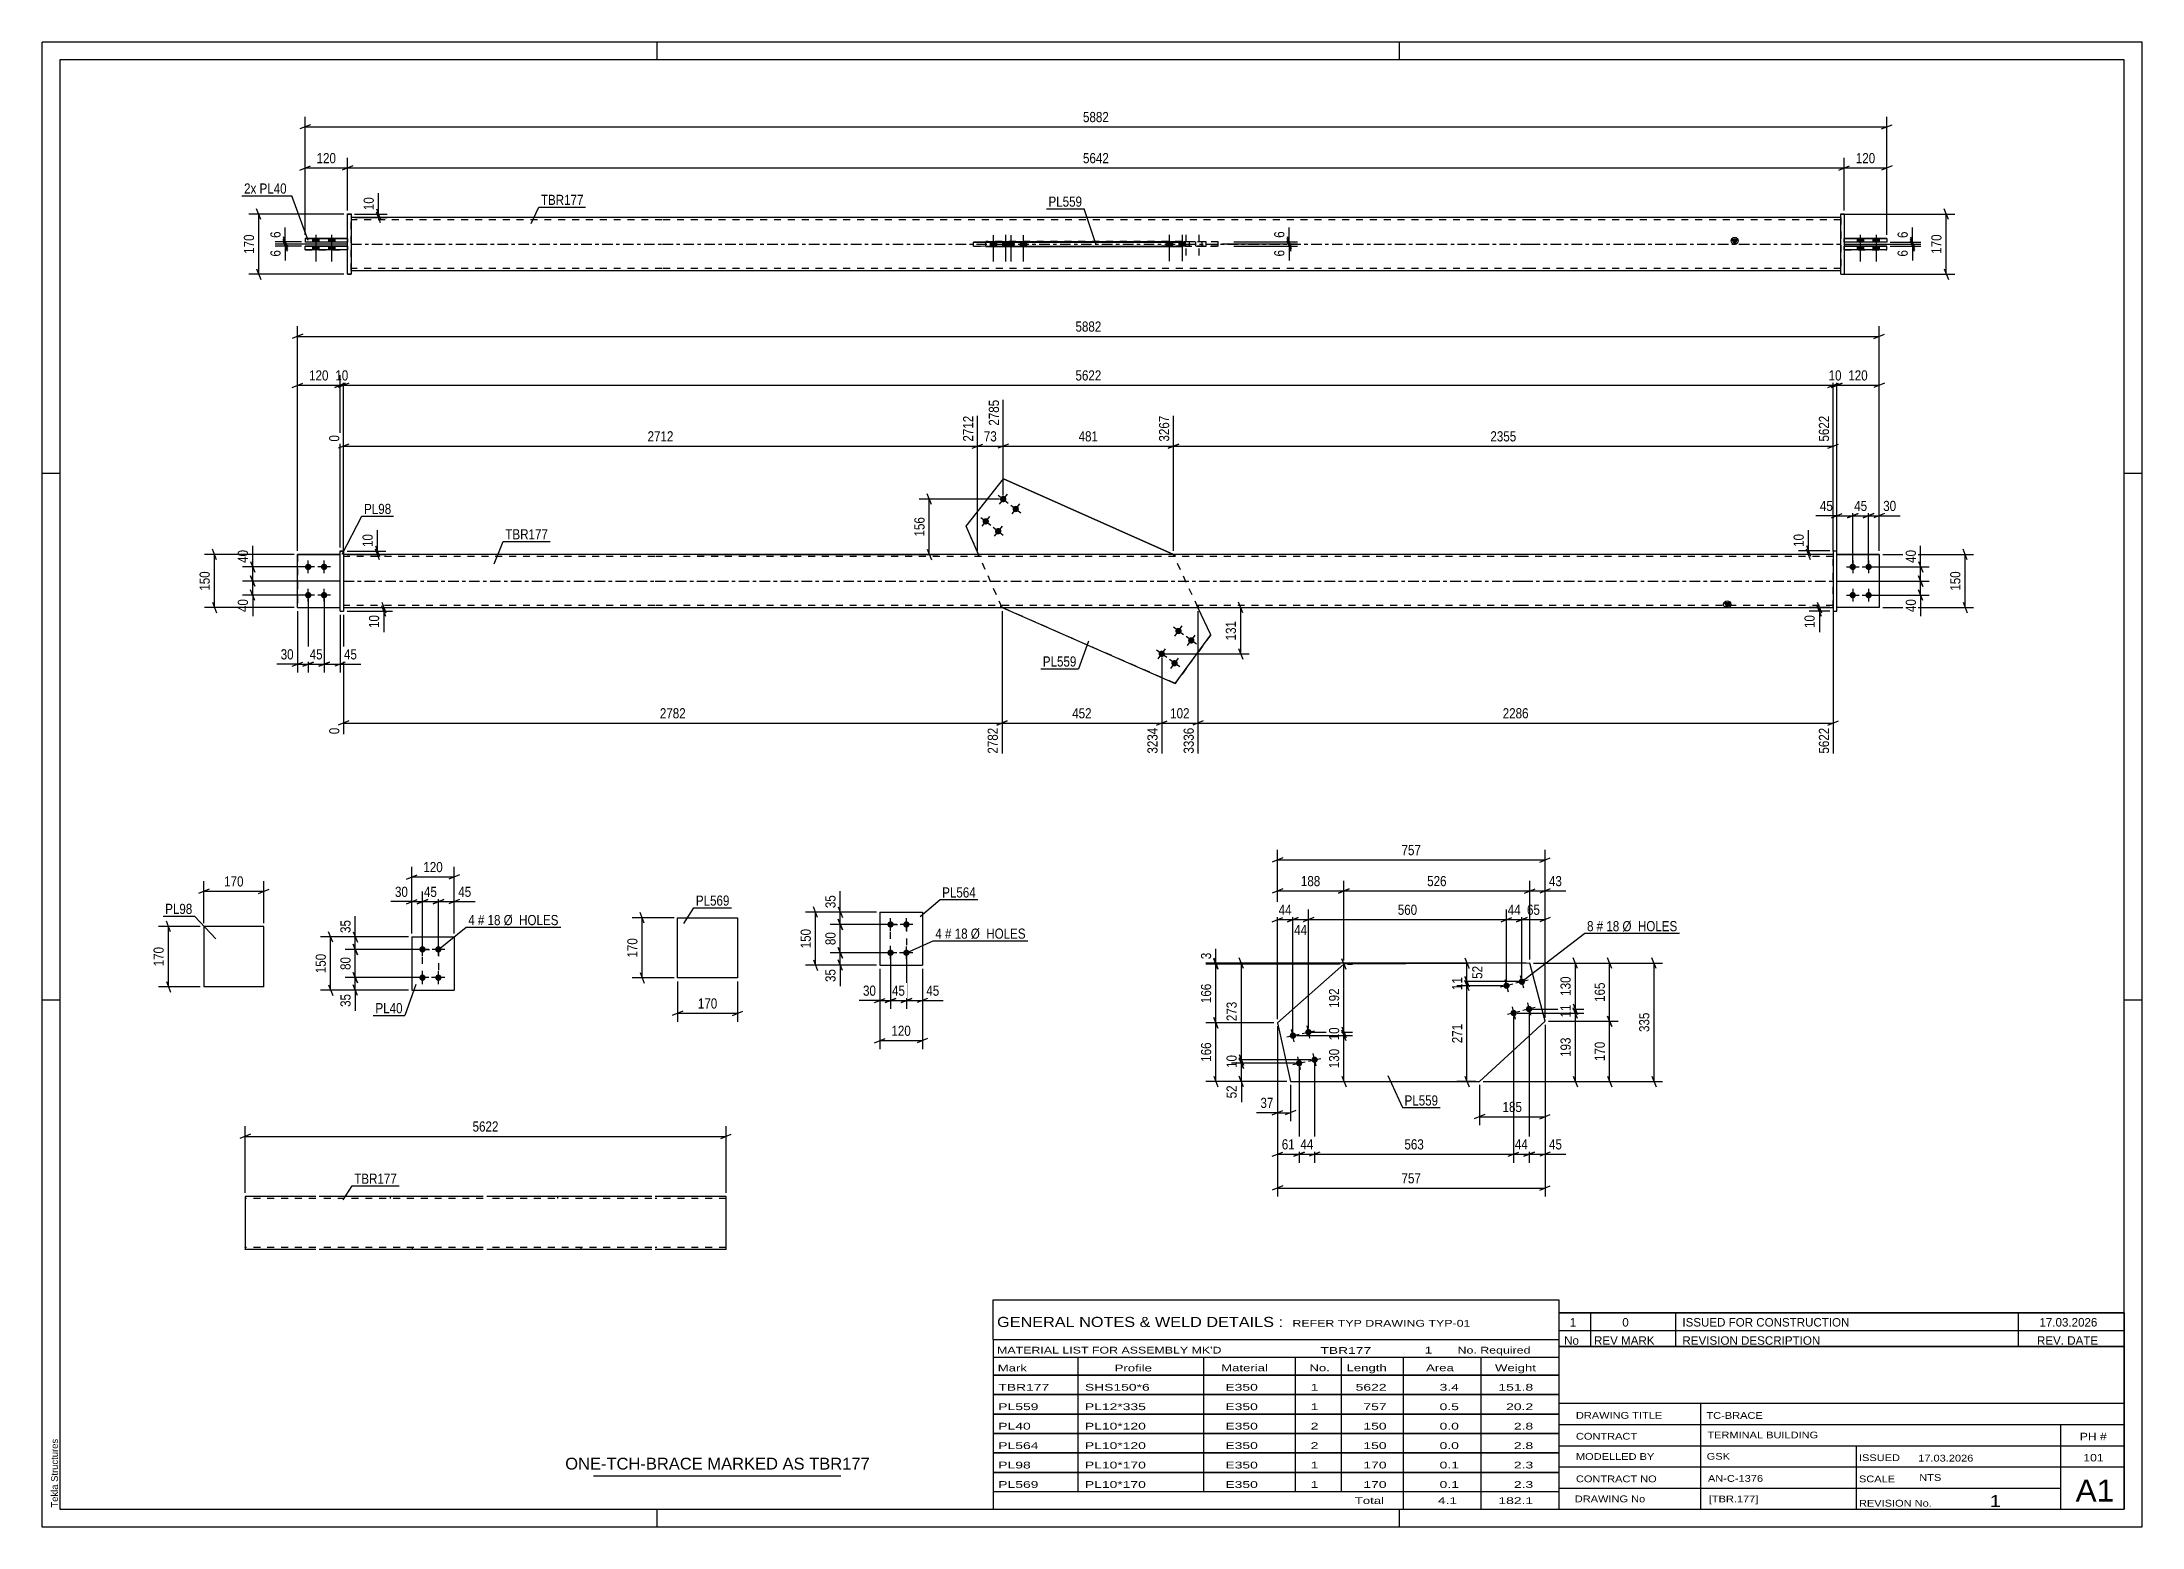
# Paper-space layout 'Layout1' of a CAD drawing. Header units: millimetres. Extents: x 0 to 594, y 0 to 420.
# The model-space entities are those that its viewports show. They can reach past a viewport. Long polylines and large blocks are cut down to what shows.
import ezdxf

# ---------------------------------------------------------------- set-up
doc = ezdxf.new("R2010")
doc.units = ezdxf.units.MM
doc.linetypes.add('DXK_LINE_DOT2', pattern=[3.9198, 1.9599, -1.9599])
doc.linetypes.add('DXK_LINE_DOT3', pattern=[5.9187, 2.979, -0.9799, 0.9799, -0.9799])
doc.layers.add('Viewport layer', color=7, linetype='Continuous', plot=False)
doc.styles.add('Arial', font='ARIAL.TTF', dxfattribs={"height": 0.2})
doc.styles.add('Arial Narrow', font='ARIALN.TTF', dxfattribs={"height": 0.2})

# ---------------------------------------------------------------- blocks, each defined once
blk = doc.blocks.new('Unknown-580870768-1129')
at = {"color": 5, "linetype": 'Continuous'}
for p, q in [((594, 420), (0, 420)), ((0, 420), (0, 0)), ((174, 415), (174, 420)), ((384, 415), (384, 420)), ((594, 0), (594, 420)), ((589, 415), (5, 415)), ((5, 415), (5, 5)), ((589, 5), (589, 415)), ((5, 298), (0, 298)), ((594, 298), (589, 298)), ((5, 149), (0, 149)), ((594, 149), (589, 149)), ((0, 0), (594, 0)), ((5, 5), (589, 5)), ((174, 0), (174, 5)), ((384, 0), (384, 5))]:
    blk.add_line(p, q, dxfattribs=at)
at = {"color": 174, "linetype": 'Continuous', "style": 'Arial'}
blk.add_text('Tekla Structures', height=1.9102, rotation=90, dxfattribs=at).set_placement((4.5, 5.5))
blk = doc.blocks.new('Part-580870768-6706 - 6705')
at = {"color": 2, "linetype": 'Continuous'}
for p, q in [((237.01, 173.91), (237.01, 158.91)), ((237.01, 173.91), (249.01, 173.91)), ((249.01, 173.91), (249.01, 158.91)), ((237.01, 158.91), (249.01, 158.91))]:
    blk.add_line(p, q, dxfattribs=at)
blk = doc.blocks.new('Bolt-580870768-6707 - 6705')
at = {"linetype": 'Continuous'}
for points in [[(240.01, 169.51, -1), (240.01, 171.31, -1)], [(244.51, 169.51, -1), (244.51, 171.31, -1)], [(240.01, 161.51, -1), (240.01, 163.31, -1)], [(244.51, 161.51, -1), (244.51, 163.31, -1)]]:
    blk.add_hatch(color=1, dxfattribs=at).paths.add_polyline_path(points)
at = {"color": 1, "linetype": 'Continuous'}
for p, q in [((241.81, 170.41), (238.21, 170.41)), ((240.01, 168.61), (240.01, 172.21)), ((246.31, 170.41), (242.71, 170.41)), ((244.51, 168.61), (244.51, 172.21)), ((241.81, 162.41), (238.21, 162.41)), ((240.01, 160.61), (240.01, 164.21)), ((246.31, 162.41), (242.71, 162.41)), ((244.51, 160.61), (244.51, 164.21))]:
    blk.add_line(p, q, dxfattribs=at)
blk = doc.blocks.new('Bolt-580870768-1681 - 1671')
at = {"linetype": 'Continuous'}
for points in [[(75.3, 272.45), (75.48, 272.43), (75.66, 272.37), (75.82, 272.28), (75.96, 272.15), (76.07, 272), (76.15, 271.83), (76.19, 271.64), (76.19, 271.46), (76.15, 271.27), (76.07, 271.1), (75.96, 270.95), (75.82, 270.82), (75.66, 270.73), (75.48, 270.67), (75.3, 270.65), (75.11, 270.67), (74.93, 270.73), (74.77, 270.82), (74.63, 270.95), (74.52, 271.1), (74.44, 271.27), (74.4, 271.46), (74.4, 271.64), (74.44, 271.83), (74.52, 272), (74.63, 272.15), (74.77, 272.28), (74.93, 272.37), (75.11, 272.43)], [(79.8, 272.45), (79.98, 272.43), (80.16, 272.37), (80.32, 272.28), (80.46, 272.15), (80.57, 272), (80.65, 271.83), (80.69, 271.64), (80.69, 271.46), (80.65, 271.27), (80.57, 271.1), (80.46, 270.95), (80.32, 270.82), (80.16, 270.73), (79.98, 270.67), (79.8, 270.65), (79.61, 270.67), (79.43, 270.73), (79.27, 270.82), (79.13, 270.95), (79.02, 271.1), (78.94, 271.27), (78.9, 271.46), (78.9, 271.64), (78.94, 271.83), (79.02, 272), (79.13, 272.15), (79.27, 272.28), (79.43, 272.37), (79.61, 272.43)], [(75.3, 264.45), (75.48, 264.43), (75.66, 264.37), (75.82, 264.28), (75.96, 264.15), (76.07, 264), (76.15, 263.83), (76.19, 263.64), (76.19, 263.46), (76.15, 263.27), (76.07, 263.1), (75.96, 262.95), (75.82, 262.82), (75.66, 262.73), (75.48, 262.67), (75.3, 262.65), (75.11, 262.67), (74.93, 262.73), (74.77, 262.82), (74.63, 262.95), (74.52, 263.1), (74.44, 263.27), (74.4, 263.46), (74.4, 263.64), (74.44, 263.83), (74.52, 264), (74.63, 264.15), (74.77, 264.28), (74.93, 264.37), (75.11, 264.43)], [(79.8, 264.45), (79.98, 264.43), (80.16, 264.37), (80.32, 264.28), (80.46, 264.15), (80.57, 264), (80.65, 263.83), (80.69, 263.64), (80.69, 263.46), (80.65, 263.27), (80.57, 263.1), (80.46, 262.95), (80.32, 262.82), (80.16, 262.73), (79.98, 262.67), (79.8, 262.65), (79.61, 262.67), (79.43, 262.73), (79.27, 262.82), (79.13, 262.95), (79.02, 263.1), (78.94, 263.27), (78.9, 263.46), (78.9, 263.64), (78.94, 263.83), (79.02, 264), (79.13, 264.15), (79.27, 264.28), (79.43, 264.37), (79.61, 264.43)]]:
    blk.add_hatch(color=1, dxfattribs=at).paths.add_polyline_path(points)
at = {"color": 1, "linetype": 'Continuous'}
for p, q in [((75.3, 269.75), (75.3, 273.35)), ((79.8, 269.75), (79.8, 273.35)), ((77.1, 271.55), (73.5, 271.55)), ((81.6, 271.55), (78, 271.55)), ((77.1, 263.55), (73.5, 263.55)), ((75.3, 261.75), (75.3, 265.35)), ((81.6, 263.55), (78, 263.55)), ((79.8, 261.75), (79.8, 265.35))]:
    blk.add_line(p, q, dxfattribs=at)
blk = doc.blocks.new('Part-580870768-1687 - 1671')
at = {"color": 2, "linetype": 'Continuous'}
for p, q in [((261.4, 283.06), (271.92, 296.41)), ((261.4, 283.07), (271.92, 296.41)), ((320.01, 275.05), (271.92, 296.41)), ((271.92, 296.41), (271.92, 296.41)), ((271.92, 296.41), (320.02, 275.05)), ((264.93, 275.05), (261.4, 283.06)), ((271.55, 260.05), (320.52, 238.6)), ((330.57, 252.31), (326.98, 260.05)), ((330.57, 252.31), (326.98, 260.05)), ((320.52, 238.6), (330.57, 252.31))]:
    blk.add_line(p, q, dxfattribs=at)
at = {"color": 7, "linetype": 'DXK_LINE_DOT2'}
for p, q in [((261.4, 283.06), (261.4, 283.07)), ((271.55, 260.05), (261.4, 283.07)), ((271.55, 260.05), (264.93, 275.05)), ((320.02, 275.05), (320.01, 275.05)), ((320.02, 275.05), (320.02, 275.05)), ((326.98, 260.05), (320.02, 275.05)), ((326.98, 260.05), (320.02, 275.05)), ((271.55, 260.05), (271.55, 260.05)), ((320.52, 238.6), (271.55, 260.05)), ((330.57, 252.31), (320.52, 238.6)), ((330.57, 252.31), (330.57, 252.31)), ((320.52, 238.6), (320.52, 238.6))]:
    blk.add_line(p, q, dxfattribs=at)
blk = doc.blocks.new('Bolt-580870768-1679 - 1671')
at = {"linetype": 'Continuous'}
for points in [[(321.46, 254.31), (321.65, 254.29), (321.83, 254.23), (321.99, 254.14), (322.13, 254.01), (322.24, 253.86), (322.32, 253.69), (322.36, 253.5), (322.36, 253.32), (322.32, 253.13), (322.24, 252.96), (322.13, 252.81), (321.99, 252.68), (321.83, 252.59), (321.65, 252.53), (321.46, 252.51), (321.27, 252.53), (321.1, 252.59), (320.93, 252.68), (320.79, 252.81), (320.68, 252.96), (320.61, 253.13), (320.57, 253.32), (320.57, 253.5), (320.61, 253.69), (320.68, 253.86), (320.79, 254.01), (320.93, 254.14), (321.1, 254.23), (321.27, 254.29)], [(325.09, 251.65), (325.28, 251.63), (325.46, 251.57), (325.62, 251.48), (325.76, 251.35), (325.87, 251.2), (325.95, 251.03), (325.99, 250.84), (325.99, 250.66), (325.95, 250.47), (325.87, 250.3), (325.76, 250.15), (325.62, 250.02), (325.46, 249.93), (325.28, 249.87), (325.09, 249.85), (324.9, 249.87), (324.72, 249.93), (324.56, 250.02), (324.42, 250.15), (324.31, 250.3), (324.23, 250.47), (324.2, 250.66), (324.2, 250.84), (324.23, 251.03), (324.31, 251.2), (324.42, 251.35), (324.56, 251.48), (324.72, 251.57), (324.9, 251.63)], [(316.73, 247.86), (316.92, 247.84), (317.1, 247.78), (317.26, 247.69), (317.4, 247.56), (317.51, 247.41), (317.59, 247.24), (317.63, 247.05), (317.63, 246.87), (317.59, 246.68), (317.51, 246.51), (317.4, 246.36), (317.26, 246.23), (317.1, 246.14), (316.92, 246.08), (316.73, 246.06), (316.54, 246.08), (316.36, 246.14), (316.2, 246.23), (316.06, 246.36), (315.95, 246.51), (315.87, 246.68), (315.84, 246.87), (315.84, 247.05), (315.87, 247.24), (315.95, 247.41), (316.06, 247.56), (316.2, 247.69), (316.36, 247.78), (316.54, 247.84)], [(320.36, 245.2), (320.55, 245.18), (320.73, 245.12), (320.89, 245.03), (321.03, 244.9), (321.14, 244.75), (321.22, 244.58), (321.25, 244.39), (321.25, 244.2), (321.22, 244.02), (321.14, 243.85), (321.03, 243.7), (320.89, 243.57), (320.73, 243.48), (320.55, 243.42), (320.36, 243.4), (320.17, 243.42), (319.99, 243.48), (319.83, 243.57), (319.69, 243.7), (319.58, 243.85), (319.5, 244.02), (319.46, 244.2), (319.46, 244.39), (319.5, 244.58), (319.58, 244.75), (319.69, 244.9), (319.83, 245.03), (319.99, 245.12), (320.17, 245.18)]]:
    blk.add_hatch(color=1, dxfattribs=at).paths.add_polyline_path(points)
at = {"color": 1, "linetype": 'Continuous'}
for p, q in [((322.91, 252.35), (320.01, 254.48)), ((320.4, 251.96), (322.53, 254.86)), ((326.54, 249.69), (323.64, 251.82)), ((324.03, 249.3), (326.15, 252.2)), ((318.18, 245.9), (315.28, 248.03)), ((315.67, 245.51), (317.8, 248.41)), ((321.81, 243.24), (318.91, 245.36)), ((319.3, 242.85), (321.42, 245.75))]:
    blk.add_line(p, q, dxfattribs=at)
blk = doc.blocks.new('Bolt-580870768-1680 - 1671')
at = {"linetype": 'Continuous'}
for points in [[(271.88, 291.61), (272.07, 291.59), (272.25, 291.53), (272.41, 291.44), (272.55, 291.31), (272.66, 291.16), (272.74, 290.99), (272.78, 290.8), (272.78, 290.62), (272.74, 290.43), (272.66, 290.26), (272.55, 290.11), (272.41, 289.98), (272.25, 289.89), (272.07, 289.83), (271.88, 289.81), (271.7, 289.83), (271.52, 289.89), (271.36, 289.98), (271.22, 290.11), (271.11, 290.26), (271.03, 290.43), (270.99, 290.62), (270.99, 290.8), (271.03, 290.99), (271.11, 291.16), (271.22, 291.31), (271.36, 291.44), (271.52, 291.53), (271.7, 291.59)], [(266.93, 285.33), (267.12, 285.31), (267.3, 285.25), (267.46, 285.16), (267.6, 285.03), (267.71, 284.88), (267.79, 284.71), (267.83, 284.52), (267.83, 284.33), (267.79, 284.15), (267.71, 283.98), (267.6, 283.83), (267.46, 283.7), (267.3, 283.61), (267.12, 283.55), (266.93, 283.53), (266.74, 283.55), (266.56, 283.61), (266.4, 283.7), (266.26, 283.83), (266.15, 283.98), (266.07, 284.15), (266.04, 284.33), (266.04, 284.52), (266.07, 284.71), (266.15, 284.88), (266.26, 285.03), (266.4, 285.16), (266.56, 285.25), (266.74, 285.31)], [(275.42, 288.82), (275.61, 288.8), (275.78, 288.74), (275.95, 288.65), (276.09, 288.52), (276.2, 288.37), (276.27, 288.2), (276.31, 288.02), (276.31, 287.83), (276.27, 287.64), (276.2, 287.47), (276.09, 287.32), (275.95, 287.19), (275.78, 287.1), (275.61, 287.04), (275.42, 287.02), (275.23, 287.04), (275.05, 287.1), (274.89, 287.19), (274.75, 287.32), (274.64, 287.47), (274.56, 287.64), (274.52, 287.83), (274.52, 288.02), (274.56, 288.2), (274.64, 288.37), (274.75, 288.52), (274.89, 288.65), (275.05, 288.74), (275.23, 288.8)], [(270.46, 282.54), (270.65, 282.52), (270.83, 282.46), (270.99, 282.37), (271.13, 282.24), (271.24, 282.09), (271.32, 281.92), (271.36, 281.74), (271.36, 281.55), (271.32, 281.36), (271.24, 281.19), (271.13, 281.04), (270.99, 280.91), (270.83, 280.82), (270.65, 280.76), (270.46, 280.74), (270.28, 280.76), (270.1, 280.82), (269.93, 280.91), (269.79, 281.04), (269.68, 281.19), (269.61, 281.36), (269.57, 281.55), (269.57, 281.74), (269.61, 281.92), (269.68, 282.09), (269.79, 282.24), (269.93, 282.37), (270.1, 282.46), (270.28, 282.52)]]:
    blk.add_hatch(color=1, dxfattribs=at).paths.add_polyline_path(points)
at = {"color": 1, "linetype": 'Continuous'}
for p, q in [((270.47, 291.83), (273.3, 289.6)), ((273, 292.12), (270.77, 289.3)), ((265.52, 285.54), (268.34, 283.32)), ((268.04, 285.84), (265.82, 283.02)), ((274, 289.04), (276.83, 286.81)), ((276.53, 289.34), (274.3, 286.51)), ((269.05, 282.76), (271.88, 280.53)), ((271.58, 283.06), (269.35, 280.23))]:
    blk.add_line(p, q, dxfattribs=at)
blk = doc.blocks.new('Part-580870768-1692 - 1671')
at = {"color": 2, "linetype": 'Continuous'}
for p, q in [((84.3, 276.07), (85.3, 276.07)), ((84.3, 259.03), (84.3, 276.07)), ((84.3, 276.03), (85.3, 276.03)), ((85.3, 276.03), (85.3, 276.07)), ((85.3, 276.07), (85.3, 276.03)), ((85.3, 276.03), (85.3, 259.03)), ((84.3, 259.03), (85.3, 259.03))]:
    blk.add_line(p, q, dxfattribs=at)
at = {"color": 7, "linetype": 'DXK_LINE_DOT2'}
blk.add_line((84.3, 259.07), (85.3, 259.07), dxfattribs=at)
blk = doc.blocks.new('Part-580870768-1697 - 1671')
at = {"color": 2, "linetype": 'Continuous'}
for p, q in [((72.3, 275.05), (72.3, 275.06)), ((72.3, 275.06), (72.3, 275.05)), ((84.3, 275.06), (72.3, 275.06)), ((72.3, 275.05), (72.3, 275.05)), ((72.3, 275.05), (84.3, 275.05))]:
    blk.add_line(p, q, dxfattribs=at)
at = {"color": 7, "linetype": 'DXK_LINE_DOT2'}
for p, q in [((72.3, 275.05), (72.3, 260.05)), ((84.3, 260.05), (84.3, 275.06)), ((72.3, 260.05), (72.3, 260.06)), ((72.3, 260.06), (84.3, 260.06)), ((72.3, 260.05), (84.3, 260.05)), ((84.3, 260.05), (84.3, 260.06))]:
    blk.add_line(p, q, dxfattribs=at)
blk = doc.blocks.new('Part-580870768-1702 - 1671')
at = {"color": 2, "linetype": 'Continuous'}
for p, q in [((72.3, 260.05), (72.3, 275.05)), ((72.3, 275.05), (84.3, 275.05)), ((84.3, 275.05), (72.3, 275.05)), ((72.3, 260.05), (84.3, 260.05))]:
    blk.add_line(p, q, dxfattribs=at)
at = {"color": 7, "linetype": 'DXK_LINE_DOT2'}
for p, q in [((84.3, 260.05), (84.3, 275.05)), ((72.3, 260.05), (72.3, 260.05)), ((72.3, 260.05), (84.3, 260.05)), ((84.3, 260.05), (84.3, 260.05))]:
    blk.add_line(p, q, dxfattribs=at)
blk = doc.blocks.new('Part-580870768-1718 - 1671')
at = {"linetype": 'Continuous'}
blk.add_hatch(color=2, dxfattribs=at).paths.add_polyline_path([(476.67, 260.05), (475.87, 261.45), (477.47, 261.45)])
at = {"color": 2, "linetype": 'Continuous'}
for p, q in [((173.3, 275.05), (85.3, 275.05)), ((418.57, 275.05), (173.4, 275.05)), ((506.67, 275.05), (418.67, 275.05)), ((476.67, 260.05), (475.87, 261.45)), ((475.87, 261.45), (477.47, 261.45)), ((477.47, 261.45), (476.67, 260.05)), ((85.3, 260.05), (173.3, 260.05)), ((173.4, 260.05), (418.57, 260.05)), ((418.67, 260.05), (506.67, 260.05))]:
    blk.add_line(p, q, dxfattribs=at)
at = {"color": 7, "linetype": 'DXK_LINE_DOT2'}
for p, q in [((85.3, 275.05), (85.3, 260.05)), ((173.3, 274.45), (85.3, 274.45)), ((418.57, 274.45), (173.4, 274.45)), ((264.83, 275.05), (264.83, 274.45)), ((320.4, 275.05), (320.4, 274.45)), ((506.67, 274.45), (418.67, 274.45)), ((506.67, 260.05), (506.67, 275.05)), ((173.3, 260.65), (85.3, 260.65)), ((418.57, 260.65), (173.4, 260.65)), ((271.19, 260.05), (271.19, 260.65)), ((327.08, 260.05), (327.08, 260.65)), ((506.67, 260.65), (418.67, 260.65))]:
    blk.add_line(p, q, dxfattribs=at)
at = {"color": 7, "linetype": 'DXK_LINE_DOT3'}
for p, q in [((85.3, 267.55), (173.3, 267.55)), ((173.4, 267.55), (418.57, 267.55)), ((418.67, 267.55), (506.67, 267.55))]:
    blk.add_line(p, q, dxfattribs=at)
at = {"color": 2, "linetype": 'Continuous'}
blk.add_circle((476.67, 260.95), 1, dxfattribs=at)
blk = doc.blocks.new('Part-580870768-3799 - 1671')
at = {"color": 2, "linetype": 'Continuous'}
for p, q in [((507.67, 275.06), (519.67, 275.06)), ((519.67, 275.05), (507.67, 275.05)), ((519.67, 275.06), (519.67, 275.05)), ((519.67, 275.06), (519.67, 275.05)), ((519.67, 275.05), (519.67, 275.05))]:
    blk.add_line(p, q, dxfattribs=at)
at = {"color": 7, "linetype": 'DXK_LINE_DOT2'}
for p, q in [((507.67, 275.05), (507.67, 275.06)), ((507.67, 260.05), (507.67, 275.06)), ((519.67, 275.05), (519.67, 260.05)), ((519.67, 260.06), (507.67, 260.06)), ((519.67, 260.05), (507.67, 260.05))]:
    blk.add_line(p, q, dxfattribs=at)
blk = doc.blocks.new('Part-580870768-3800 - 1671')
at = {"color": 2, "linetype": 'Continuous'}
for p, q in [((507.67, 275.05), (519.67, 275.05)), ((519.67, 275.05), (507.67, 275.05)), ((519.67, 275.05), (519.67, 275.05)), ((519.67, 275.05), (519.67, 260.05)), ((519.67, 260.05), (507.67, 260.05))]:
    blk.add_line(p, q, dxfattribs=at)
at = {"color": 7, "linetype": 'DXK_LINE_DOT2'}
for p, q in [((507.67, 275.05), (507.67, 275.05)), ((507.67, 260.05), (507.67, 275.05)), ((519.67, 260.05), (507.67, 260.05))]:
    blk.add_line(p, q, dxfattribs=at)
blk = doc.blocks.new('Part-580870768-3801 - 1671')
at = {"color": 2, "linetype": 'Continuous'}
for p, q in [((506.67, 276.03), (506.67, 276.07)), ((506.67, 276.07), (506.67, 259.03)), ((506.67, 276.07), (507.67, 276.07)), ((507.67, 276.03), (506.67, 276.03)), ((507.67, 259.03), (507.67, 276.07)), ((506.67, 259.03), (507.67, 259.03))]:
    blk.add_line(p, q, dxfattribs=at)
at = {"color": 7, "linetype": 'DXK_LINE_DOT2'}
blk.add_line((506.67, 259.07), (507.67, 259.07), dxfattribs=at)
blk = doc.blocks.new('Bolt-580870768-3802 - 1671')
at = {"linetype": 'Continuous'}
for points in [[(512.17, 272.45), (512.36, 272.43), (512.54, 272.37), (512.7, 272.28), (512.84, 272.15), (512.95, 272), (513.03, 271.83), (513.07, 271.64), (513.07, 271.46), (513.03, 271.27), (512.95, 271.1), (512.84, 270.95), (512.7, 270.82), (512.54, 270.73), (512.36, 270.67), (512.17, 270.65), (511.99, 270.67), (511.81, 270.73), (511.65, 270.82), (511.51, 270.95), (511.39, 271.1), (511.32, 271.27), (511.28, 271.46), (511.28, 271.64), (511.32, 271.83), (511.39, 272), (511.51, 272.15), (511.65, 272.28), (511.81, 272.37), (511.99, 272.43)], [(516.67, 272.45), (516.86, 272.43), (517.04, 272.37), (517.2, 272.28), (517.34, 272.15), (517.45, 272), (517.53, 271.83), (517.57, 271.64), (517.57, 271.46), (517.53, 271.27), (517.45, 271.1), (517.34, 270.95), (517.2, 270.82), (517.04, 270.73), (516.86, 270.67), (516.67, 270.65), (516.49, 270.67), (516.31, 270.73), (516.15, 270.82), (516.01, 270.95), (515.89, 271.1), (515.82, 271.27), (515.78, 271.46), (515.78, 271.64), (515.82, 271.83), (515.89, 272), (516.01, 272.15), (516.15, 272.28), (516.31, 272.37), (516.49, 272.43)], [(512.17, 264.45), (512.36, 264.43), (512.54, 264.37), (512.7, 264.28), (512.84, 264.15), (512.95, 264), (513.03, 263.83), (513.07, 263.64), (513.07, 263.46), (513.03, 263.27), (512.95, 263.1), (512.84, 262.95), (512.7, 262.82), (512.54, 262.73), (512.36, 262.67), (512.17, 262.65), (511.99, 262.67), (511.81, 262.73), (511.65, 262.82), (511.51, 262.95), (511.39, 263.1), (511.32, 263.27), (511.28, 263.46), (511.28, 263.64), (511.32, 263.83), (511.39, 264), (511.51, 264.15), (511.65, 264.28), (511.81, 264.37), (511.99, 264.43)], [(516.67, 264.45), (516.86, 264.43), (517.04, 264.37), (517.2, 264.28), (517.34, 264.15), (517.45, 264), (517.53, 263.83), (517.57, 263.64), (517.57, 263.46), (517.53, 263.27), (517.45, 263.1), (517.34, 262.95), (517.2, 262.82), (517.04, 262.73), (516.86, 262.67), (516.67, 262.65), (516.49, 262.67), (516.31, 262.73), (516.15, 262.82), (516.01, 262.95), (515.89, 263.1), (515.82, 263.27), (515.78, 263.46), (515.78, 263.64), (515.82, 263.83), (515.89, 264), (516.01, 264.15), (516.15, 264.28), (516.31, 264.37), (516.49, 264.43)]]:
    blk.add_hatch(color=1, dxfattribs=at).paths.add_polyline_path(points)
at = {"color": 1, "linetype": 'Continuous'}
for p, q in [((512.17, 273.35), (512.17, 269.75)), ((516.67, 273.35), (516.67, 269.75)), ((510.37, 271.55), (513.97, 271.55)), ((514.87, 271.55), (518.47, 271.55)), ((510.37, 263.55), (513.97, 263.55)), ((512.17, 265.35), (512.17, 261.75)), ((514.87, 263.55), (518.47, 263.55)), ((516.67, 265.35), (516.67, 261.75))]:
    blk.add_line(p, q, dxfattribs=at)
blk = doc.blocks.new('Part-580870768-1455 - 1366')
at = {"linetype": 'Continuous'}
blk.add_hatch(color=2, dxfattribs=at).paths.add_polyline_path([(478.79, 362.85), (477.99, 364.25), (479.59, 364.25)])
at = {"color": 2, "linetype": 'Continuous'}
for p, q in [((175.42, 370.35), (87.42, 370.35)), ((420.69, 370.35), (175.52, 370.35)), ((508.79, 370.35), (420.79, 370.35)), ((266.95, 363.53), (322.52, 363.53)), ((266.95, 363.53), (266.95, 363.41)), ((273.31, 363.53), (273.31, 363.39)), ((322.52, 363.53), (322.52, 362.13)), ((478.79, 362.85), (477.99, 364.25)), ((477.99, 364.25), (479.59, 364.25)), ((479.59, 364.25), (478.79, 362.85)), ((266.95, 362.13), (266.95, 362.21)), ((266.95, 362.13), (322.52, 362.13)), ((266.95, 362.13), (322.52, 362.13)), ((273.31, 362.16), (273.31, 362.19)), ((322.52, 362.16), (273.31, 362.16)), ((322.52, 362.16), (273.31, 362.16)), ((87.42, 355.35), (175.42, 355.35)), ((175.52, 355.35), (420.69, 355.35)), ((420.79, 355.35), (508.79, 355.35))]:
    blk.add_line(p, q, dxfattribs=at)
at = {"color": 7, "linetype": 'DXK_LINE_DOT2'}
for p, q in [((87.42, 355.35), (87.42, 370.35)), ((175.42, 369.75), (87.42, 369.75)), ((420.69, 369.75), (175.52, 369.75)), ((508.79, 369.75), (420.79, 369.75)), ((508.79, 370.35), (508.79, 355.35)), ((266.95, 363.53), (266.95, 363.53)), ((322.52, 363.53), (266.95, 363.53)), ((266.95, 363.53), (266.95, 363.53)), ((266.95, 362.13), (266.95, 363.41)), ((273.31, 363.56), (273.31, 363.53)), ((273.31, 363.56), (329.2, 363.56)), ((273.31, 363.56), (273.31, 363.56)), ((273.31, 363.56), (329.2, 363.56)), ((273.31, 363.56), (273.31, 363.53)), ((273.31, 363.56), (273.31, 363.56)), ((273.31, 362.16), (273.31, 363.39)), ((322.52, 363.53), (322.52, 363.53)), ((322.52, 363.53), (322.52, 363.53)), ((329.2, 363.56), (329.2, 362.16)), ((329.2, 362.16), (322.52, 362.16)), ((329.2, 362.16), (322.52, 362.16)), ((175.42, 355.95), (87.42, 355.95)), ((420.69, 355.95), (175.52, 355.95)), ((508.79, 355.95), (420.79, 355.95))]:
    blk.add_line(p, q, dxfattribs=at)
at = {"color": 7, "linetype": 'DXK_LINE_DOT3'}
for p, q in [((87.42, 362.85), (175.42, 362.85)), ((175.52, 362.85), (420.69, 362.85)), ((420.79, 362.85), (508.79, 362.85))]:
    blk.add_line(p, q, dxfattribs=at)
at = {"color": 2, "linetype": 'Continuous'}
blk.add_circle((478.79, 363.75), 1, dxfattribs=at)
blk = doc.blocks.new('Bolt-580870768-1370 - 1366')
at = {"linetype": 'Continuous'}
for points in [[(76.52, 363.45), (78.32, 363.45), (78.32, 364.45), (76.52, 364.45)], [(76.52, 363.44), (78.32, 363.44), (78.32, 364.44), (76.52, 364.44)], [(81.02, 363.45), (82.82, 363.45), (82.82, 364.45), (81.02, 364.45)], [(81.02, 363.44), (82.82, 363.44), (82.82, 364.44), (81.02, 364.44)], [(76.52, 361.25), (78.32, 361.25), (78.32, 362.25), (76.52, 362.25)], [(76.52, 361.24), (78.32, 361.24), (78.32, 362.24), (76.52, 362.24)], [(81.02, 361.25), (82.82, 361.25), (82.82, 362.25), (81.02, 362.25)], [(81.02, 361.24), (82.82, 361.24), (82.82, 362.24), (81.02, 362.24)]]:
    blk.add_hatch(color=1, dxfattribs=at).paths.add_polyline_path(points)
at = {"color": 1, "linetype": 'Continuous'}
for p, q in [((76.52, 364.45), (76.52, 363.45)), ((76.52, 364.44), (76.52, 363.44)), ((77.42, 365.45), (77.42, 357.95)), ((77.42, 365.44), (77.42, 357.94)), ((78.32, 364.45), (78.32, 363.45)), ((78.32, 364.44), (78.32, 363.44)), ((81.02, 364.45), (81.02, 363.45)), ((81.02, 364.44), (81.02, 363.44)), ((81.92, 365.45), (81.92, 357.95)), ((81.92, 365.44), (81.92, 357.94)), ((82.82, 364.45), (82.82, 363.45)), ((82.82, 364.44), (82.82, 363.44)), ((76.52, 362.25), (76.52, 361.25)), ((76.52, 362.24), (76.52, 361.24)), ((78.32, 362.25), (78.32, 361.25)), ((78.32, 362.24), (78.32, 361.24)), ((81.02, 362.25), (81.02, 361.25)), ((81.02, 362.24), (81.02, 361.24)), ((82.82, 362.25), (82.82, 361.25)), ((82.82, 362.24), (82.82, 361.24))]:
    blk.add_line(p, q, dxfattribs=at)
blk = doc.blocks.new('Bolt-580870768-1434 - 1366')
at = {"linetype": 'Continuous'}
for points in [[(317.95, 362.29), (319.75, 362.29), (319.75, 363.49), (317.95, 363.49)], [(321.58, 362.29), (323.38, 362.3), (323.38, 363.5), (321.58, 363.49)]]:
    blk.add_hatch(color=1, dxfattribs=at).paths.add_polyline_path(points)
at = {"color": 1, "linetype": 'Continuous'}
for p, q in [((317.95, 363.49), (317.95, 362.29)), ((318.85, 365.49), (318.85, 357.99)), ((319.75, 363.49), (319.75, 362.29)), ((321.58, 363.49), (321.58, 362.29)), ((322.48, 365.49), (322.48, 357.99)), ((323.38, 363.5), (323.38, 362.3))]:
    blk.add_line(p, q, dxfattribs=at)
at = {"color": 1, "linetype": 'DXK_LINE_DOT2'}
for p, q in [((322.68, 363.47), (322.68, 362.27)), ((323.58, 365.48), (323.58, 357.98)), ((324.48, 363.48), (324.48, 362.28)), ((326.31, 363.48), (326.31, 362.28)), ((327.21, 365.48), (327.21, 357.98)), ((328.11, 363.48), (328.11, 362.28))]:
    blk.add_line(p, q, dxfattribs=at)
blk = doc.blocks.new('Part-580870768-1412 - 1366')
at = {"color": 2, "linetype": 'Continuous'}
for p, q in [((74.42, 364.43), (74.42, 364.46)), ((74.42, 364.46), (74.42, 363.43)), ((74.42, 364.46), (86.42, 364.46)), ((86.42, 364.43), (74.42, 364.43)), ((86.42, 363.43), (74.42, 363.43))]:
    blk.add_line(p, q, dxfattribs=at)
at = {"color": 7, "linetype": 'DXK_LINE_DOT2'}
for p, q in [((74.42, 363.46), (86.42, 363.46)), ((86.42, 364.46), (86.42, 363.43))]:
    blk.add_line(p, q, dxfattribs=at)
blk = doc.blocks.new('Part-580870768-1396 - 1366')
at = {"color": 2, "linetype": 'Continuous'}
for p, q in [((273.67, 363.46), (263.52, 363.41)), ((263.52, 362.21), (263.52, 363.41)), ((263.52, 363.41), (274.04, 363.39)), ((322.52, 363.51), (273.67, 363.46)), ((274.04, 363.39), (322.14, 363.43)), ((274.04, 362.19), (274.04, 363.39)), ((322.14, 362.23), (322.14, 363.43)), ((322.52, 363.43), (322.14, 363.43)), ((274.04, 362.19), (263.52, 362.21)), ((322.14, 362.23), (274.04, 362.19)), ((322.52, 362.23), (322.14, 362.23))]:
    blk.add_line(p, q, dxfattribs=at)
at = {"color": 7, "linetype": 'DXK_LINE_DOT2'}
for p, q in [((273.67, 362.26), (273.67, 363.46)), ((322.64, 363.51), (322.52, 363.51)), ((332.69, 363.48), (322.52, 363.43)), ((322.64, 362.31), (322.64, 363.51)), ((332.69, 363.48), (322.64, 363.51)), ((332.69, 362.28), (332.69, 363.48)), ((263.52, 362.21), (273.67, 362.26)), ((273.67, 362.26), (322.64, 362.31)), ((332.69, 362.28), (322.52, 362.23)), ((322.64, 362.31), (332.69, 362.28))]:
    blk.add_line(p, q, dxfattribs=at)
blk = doc.blocks.new('Part-580870768-1397 - 1366')
at = {"color": 2, "linetype": 'Continuous'}
for p, q in [((86.42, 371.36), (87.42, 371.36)), ((86.42, 354.33), (86.42, 371.36)), ((86.42, 371.33), (87.42, 371.33)), ((87.42, 371.33), (87.42, 371.36)), ((87.42, 371.36), (87.42, 354.33)), ((87.42, 354.33), (86.42, 354.33))]:
    blk.add_line(p, q, dxfattribs=at)
at = {"color": 7, "linetype": 'DXK_LINE_DOT2'}
for p, q in [((86.42, 354.36), (87.42, 354.36)), ((86.42, 354.33), (86.42, 354.36))]:
    blk.add_line(p, q, dxfattribs=at)
blk = doc.blocks.new('Part-580870768-1417 - 1366')
at = {"color": 2, "linetype": 'Continuous'}
for p, q in [((74.42, 361.23), (74.42, 362.26)), ((74.42, 362.26), (86.42, 362.26)), ((86.42, 362.23), (74.42, 362.23)), ((86.42, 361.23), (74.42, 361.23))]:
    blk.add_line(p, q, dxfattribs=at)
at = {"color": 7, "linetype": 'DXK_LINE_DOT2'}
for p, q in [((74.42, 361.26), (86.42, 361.26)), ((86.42, 362.26), (86.42, 361.23))]:
    blk.add_line(p, q, dxfattribs=at)
blk = doc.blocks.new('Bolt-580870768-1435 - 1366')
at = {"linetype": 'Continuous'}
for points in [[(269.95, 363.41), (268.15, 363.41), (268.15, 362.21), (269.95, 362.21)], [(273.48, 363.42), (271.68, 363.42), (271.68, 362.22), (273.48, 362.22)], [(274.91, 363.4), (273.11, 363.4), (273.11, 362.2), (274.91, 362.2)], [(278.44, 363.41), (276.64, 363.4), (276.64, 362.2), (278.44, 362.21)]]:
    blk.add_hatch(color=1, dxfattribs=at).paths.add_polyline_path(points)
at = {"color": 1, "linetype": 'Continuous'}
for p, q in [((268.15, 363.41), (268.15, 362.21)), ((269.05, 365.41), (269.05, 357.91)), ((269.95, 363.41), (269.95, 362.21)), ((271.68, 363.42), (271.68, 362.22)), ((272.58, 365.42), (272.58, 357.92)), ((273.11, 363.4), (273.11, 362.2)), ((273.48, 363.42), (273.48, 362.22)), ((274.01, 365.4), (274.01, 357.9)), ((274.91, 363.4), (274.91, 362.2)), ((276.64, 363.4), (276.64, 362.2)), ((277.54, 365.4), (277.54, 357.9)), ((278.44, 363.41), (278.44, 362.21))]:
    blk.add_line(p, q, dxfattribs=at)
blk = doc.blocks.new('Part-580870768-3843 - 1366')
at = {"color": 2, "linetype": 'Continuous'}
for p, q in [((521.79, 364.46), (509.79, 364.46)), ((509.79, 364.43), (521.79, 364.43)), ((521.79, 363.43), (509.79, 363.43)), ((521.79, 364.46), (521.79, 363.43))]:
    blk.add_line(p, q, dxfattribs=at)
at = {"color": 7, "linetype": 'DXK_LINE_DOT2'}
for p, q in [((509.79, 363.43), (509.79, 364.46)), ((509.79, 363.46), (521.79, 363.46))]:
    blk.add_line(p, q, dxfattribs=at)
blk = doc.blocks.new('Part-580870768-3844 - 1366')
at = {"color": 2, "linetype": 'Continuous'}
for p, q in [((521.79, 362.26), (509.79, 362.26)), ((509.79, 362.23), (521.79, 362.23)), ((521.79, 361.23), (509.79, 361.23)), ((521.79, 361.23), (521.79, 362.26))]:
    blk.add_line(p, q, dxfattribs=at)
at = {"color": 7, "linetype": 'DXK_LINE_DOT2'}
for p, q in [((509.79, 361.23), (509.79, 362.26)), ((509.79, 361.26), (521.79, 361.26))]:
    blk.add_line(p, q, dxfattribs=at)
blk = doc.blocks.new('Part-580870768-3845 - 1366')
at = {"color": 2, "linetype": 'Continuous'}
for p, q in [((508.79, 371.36), (508.79, 371.33)), ((508.79, 371.33), (508.79, 371.36)), ((508.79, 371.36), (509.79, 371.36)), ((508.79, 354.33), (508.79, 371.33)), ((508.79, 371.33), (509.79, 371.33)), ((509.79, 371.33), (509.79, 371.36)), ((509.79, 371.36), (509.79, 371.33)), ((509.79, 371.33), (509.79, 354.33)), ((508.79, 354.33), (509.79, 354.33))]:
    blk.add_line(p, q, dxfattribs=at)
at = {"color": 7, "linetype": 'DXK_LINE_DOT2'}
for p, q in [((508.79, 354.36), (509.79, 354.36)), ((509.79, 354.36), (509.79, 354.33))]:
    blk.add_line(p, q, dxfattribs=at)
blk = doc.blocks.new('Bolt-580870768-3846 - 1366')
at = {"linetype": 'Continuous'}
for points in [[(515.19, 364.45), (513.39, 364.45), (513.39, 363.45), (515.19, 363.45)], [(515.19, 364.44), (513.39, 364.44), (513.39, 363.44), (515.19, 363.44)], [(519.69, 364.45), (517.89, 364.45), (517.89, 363.45), (519.69, 363.45)], [(519.69, 364.44), (517.89, 364.44), (517.89, 363.44), (519.69, 363.44)], [(515.19, 362.25), (513.39, 362.25), (513.39, 361.25), (515.19, 361.25)], [(515.19, 362.24), (513.39, 362.24), (513.39, 361.24), (515.19, 361.24)], [(519.69, 362.25), (517.89, 362.25), (517.89, 361.25), (519.69, 361.25)], [(519.69, 362.24), (517.89, 362.24), (517.89, 361.24), (519.69, 361.24)]]:
    blk.add_hatch(color=1, dxfattribs=at).paths.add_polyline_path(points)
at = {"color": 1, "linetype": 'Continuous'}
for p, q in [((513.39, 364.45), (513.39, 363.45)), ((513.39, 364.44), (513.39, 363.44)), ((514.29, 365.45), (514.29, 357.95)), ((514.29, 365.44), (514.29, 357.94)), ((515.19, 364.45), (515.19, 363.45)), ((515.19, 364.44), (515.19, 363.44)), ((517.89, 364.45), (517.89, 363.45)), ((517.89, 364.44), (517.89, 363.44)), ((518.79, 365.45), (518.79, 357.95)), ((518.79, 365.44), (518.79, 357.94)), ((519.69, 364.45), (519.69, 363.45)), ((519.69, 364.44), (519.69, 363.44)), ((513.39, 362.25), (513.39, 361.25)), ((513.39, 362.24), (513.39, 361.24)), ((515.19, 362.25), (515.19, 361.25)), ((515.19, 362.24), (515.19, 361.24)), ((517.89, 362.25), (517.89, 361.25)), ((517.89, 362.24), (517.89, 361.24)), ((519.69, 362.25), (519.69, 361.25)), ((519.69, 362.24), (519.69, 361.24))]:
    blk.add_line(p, q, dxfattribs=at)
blk = doc.blocks.new('Part-580870768-6715 - 6714')
at = {"color": 2, "linetype": 'Continuous'}
for p, q in [((179.77, 172.29), (196.77, 172.29)), ((179.77, 155.29), (179.77, 172.29)), ((196.77, 172.29), (196.77, 155.29)), ((196.77, 155.29), (179.77, 155.29))]:
    blk.add_line(p, q, dxfattribs=at)
blk = doc.blocks.new('Bolt-580870768-6683 - 6677')
at = {"linetype": 'Continuous'}
for points in [[(418.83, 153.36, -1), (418.37, 155.11, -1)], [(414.47, 152.23, -1), (414.02, 153.97, -1)], [(416.49, 144.49, -1), (416.04, 146.23, -1)], [(420.85, 145.62, -1), (420.39, 147.37, -1)]]:
    blk.add_hatch(color=1, dxfattribs=at).paths.add_polyline_path(points)
at = {"color": 1, "linetype": 'Continuous'}
for p, q in [((413.79, 154.84), (414.7, 151.36)), ((420.34, 154.69), (416.86, 153.78)), ((418.15, 155.98), (419.06, 152.49)), ((415.99, 153.55), (412.5, 152.65)), ((418.01, 145.81), (414.52, 144.91)), ((415.81, 147.1), (416.72, 143.62)), ((422.36, 146.95), (418.88, 146.04)), ((420.17, 148.24), (421.07, 144.75))]:
    blk.add_line(p, q, dxfattribs=at)
blk = doc.blocks.new('Part-580870768-6681 - 6677')
at = {"color": 2, "linetype": 'Continuous'}
for p, q in [((368.23, 159.21), (349.44, 142.61)), ((420.85, 159.47), (368.23, 159.21)), ((425.14, 143.02), (420.85, 159.47)), ((349.44, 142.61), (353.14, 126.02)), ((425.14, 143.02), (406.6, 126.02)), ((353.14, 126.02), (406.6, 126.02))]:
    blk.add_line(p, q, dxfattribs=at)
blk = doc.blocks.new('Bolt-580870768-6682 - 6677')
at = {"linetype": 'Continuous'}
for points in [[(353.64, 139.86, -1), (354.03, 138.1, -1)], [(358.03, 140.84, -1), (358.42, 139.09, -1)], [(355.38, 132.05, -1), (355.77, 130.3, -1)], [(359.77, 133.03, -1), (360.17, 131.28, -1)]]:
    blk.add_hatch(color=1, dxfattribs=at).paths.add_polyline_path(points)
at = {"color": 1, "linetype": 'Continuous'}
for p, q in [((352.08, 138.59), (355.59, 139.38)), ((354.23, 137.23), (353.44, 140.74)), ((356.47, 139.57), (359.98, 140.36)), ((358.62, 138.21), (357.83, 141.72)), ((353.82, 130.78), (357.33, 131.57)), ((355.97, 129.42), (355.18, 132.93)), ((358.21, 131.76), (361.73, 132.55)), ((360.36, 130.4), (359.58, 133.91))]:
    blk.add_line(p, q, dxfattribs=at)
blk = doc.blocks.new('Part-580870768-6722 - 6721')
at = {"color": 2, "linetype": 'Continuous'}
for p, q in [((57.44, 93.49), (57.44, 78.59)), ((77.44, 93.49), (57.44, 93.49)), ((124.79, 93.49), (78.44, 93.49)), ((172.48, 93.49), (125.79, 93.49)), ((193.48, 93.49), (173.48, 93.49)), ((193.48, 78.49), (193.48, 93.49)), ((57.44, 78.49), (57.44, 78.59)), ((77.44, 78.49), (57.44, 78.49)), ((124.79, 78.49), (78.44, 78.49)), ((172.48, 78.49), (125.79, 78.49)), ((193.48, 78.49), (173.48, 78.49))]:
    blk.add_line(p, q, dxfattribs=at)
at = {"color": 7, "linetype": 'DXK_LINE_DOT2'}
for p, q in [((77.44, 92.89), (57.44, 92.89)), ((124.79, 92.89), (78.44, 92.89)), ((98.44, 93.49), (98.44, 92.89)), ((172.48, 92.89), (125.79, 92.89)), ((145.79, 93.49), (145.79, 92.89)), ((193.48, 92.89), (173.48, 92.89)), ((57.44, 79.09), (57.44, 79.14)), ((77.44, 79.09), (57.44, 79.09)), ((124.79, 79.09), (78.44, 79.09)), ((104.79, 78.49), (104.79, 79.09)), ((172.48, 79.09), (125.79, 79.09)), ((152.48, 78.49), (152.48, 79.09)), ((193.48, 79.09), (173.48, 79.09)), ((193.48, 79.09), (193.48, 79.14))]:
    blk.add_line(p, q, dxfattribs=at)
blk = doc.blocks.new('Part-580870768-6690 - 6689')
at = {"color": 2, "linetype": 'Continuous'}
for p, q in [((104.62, 166.87), (104.62, 151.87)), ((104.62, 166.87), (116.62, 166.87)), ((116.62, 166.87), (116.62, 151.87)), ((104.62, 151.87), (116.62, 151.87))]:
    blk.add_line(p, q, dxfattribs=at)
blk = doc.blocks.new('Bolt-580870768-6691 - 6689')
at = {"linetype": 'Continuous'}
for points in [[(107.62, 162.47, -1), (107.62, 164.27, -1)], [(112.12, 162.47, -1), (112.12, 164.27, -1)], [(107.62, 154.47, -1), (107.62, 156.27, -1)], [(112.12, 154.47, -1), (112.12, 156.27, -1)]]:
    blk.add_hatch(color=1, dxfattribs=at).paths.add_polyline_path(points)
at = {"color": 1, "linetype": 'Continuous'}
for p, q in [((109.42, 163.37), (105.82, 163.37)), ((107.62, 161.57), (107.62, 165.17)), ((113.92, 163.37), (110.32, 163.37)), ((112.12, 161.57), (112.12, 165.17)), ((109.42, 155.37), (105.82, 155.37)), ((107.62, 153.57), (107.62, 157.17)), ((113.92, 155.37), (110.32, 155.37)), ((112.12, 153.57), (112.12, 157.17))]:
    blk.add_line(p, q, dxfattribs=at)
blk = doc.blocks.new('Part-580870768-6699 - 6698')
at = {"color": 2, "linetype": 'Continuous'}
for p, q in [((62.77, 169.81), (45.77, 169.81)), ((45.77, 169.81), (45.77, 152.81)), ((62.77, 152.81), (62.77, 169.81)), ((62.77, 152.81), (45.77, 152.81))]:
    blk.add_line(p, q, dxfattribs=at)
blk = doc.blocks.new('Rectangle-580870768-8251 - 6705')
at = {"color": 1, "linetype": 'DXK_LINE_DOT2'}
blk.add_lwpolyline([(240.01, 170.41), (244.51, 170.41), (244.51, 162.41), (240.01, 162.41), (240.01, 170.41)], close=True, dxfattribs=at)
blk = doc.blocks.new('Rectangle-580870768-8264 - 6689')
at = {"color": 1, "linetype": 'DXK_LINE_DOT2'}
blk.add_lwpolyline([(107.62, 163.37), (112.12, 163.37), (112.12, 155.37), (107.62, 155.37), (107.62, 163.37)], close=True, dxfattribs=at)
blk = doc.blocks.new('StraightDimension-580870768-6890 - 6705')
at = {"color": 7, "linetype": 'Continuous'}
for p, q in [((239.01, 162.41), (222.95, 162.41)), ((225.2, 163.91), (226.4, 160.91)), ((226.4, 157.41), (225.2, 160.41)), ((225.8, 158.91), (225.8, 162.41)), ((236.01, 158.91), (222.95, 158.91))]:
    blk.add_line(p, q, dxfattribs=at)
at = {"color": 0}
blk.add_wipeout([(225.05, 158.38), (220.85, 158.38), (220.85, 153.53), (225.05, 153.53)], dxfattribs=at)
at = {"color": 7, "linetype": 'Continuous'}
blk.add_line((225.8, 158.91), (225.8, 153), dxfattribs=at)
blk.add_line((225.8, 158.91), (225.8, 153), dxfattribs=at)
at = {"color": 3, "style": 'Arial Narrow'}
blk.add_text('35', height=2.863, rotation=90.00021, dxfattribs=at).set_placement((224.45, 154.13))
blk = doc.blocks.new('StraightDimension-580870768-6888 - 6705')
at = {"color": 7, "linetype": 'Continuous'}
for p, q in [((236.01, 173.91), (222.95, 173.91)), ((225.2, 175.41), (226.4, 172.41)), ((225.8, 170.41), (225.8, 173.91)), ((239.01, 170.41), (222.95, 170.41)), ((226.4, 168.91), (225.2, 171.91))]:
    blk.add_line(p, q, dxfattribs=at)
at = {"color": 0}
blk.add_wipeout([(225.05, 179.29), (220.85, 179.29), (220.85, 174.43), (225.05, 174.43)], dxfattribs=at)
at = {"color": 7, "linetype": 'Continuous'}
blk.add_line((225.8, 173.91), (225.8, 179.81), dxfattribs=at)
blk.add_line((225.8, 173.91), (225.8, 179.81), dxfattribs=at)
at = {"color": 3, "style": 'Arial Narrow'}
blk.add_text('35', height=2.863, rotation=90.00021, dxfattribs=at).set_placement((224.45, 175.03))
blk = doc.blocks.new('StraightDimension-580870768-6889 - 6705')
at = {"color": 7, "linetype": 'Continuous'}
for p, q in [((239.01, 170.41), (222.95, 170.41)), ((225.2, 171.91), (226.4, 168.91)), ((225.8, 162.41), (225.8, 170.41)), ((239.01, 162.41), (222.95, 162.41)), ((226.4, 160.91), (225.2, 163.91))]:
    blk.add_line(p, q, dxfattribs=at)
at = {"color": 0}
blk.add_wipeout([(225.05, 168.84), (220.85, 168.84), (220.85, 163.98), (225.05, 163.98)], dxfattribs=at)
at = {"color": 3, "style": 'Arial Narrow'}
blk.add_text('80', height=2.863, rotation=90.00021, dxfattribs=at).set_placement((224.45, 164.58))
blk = doc.blocks.new('StraightDimension-580870768-6900 - 6705')
at = {"color": 7, "linetype": 'Continuous'}
for p, q in [((236.01, 173.91), (215.95, 173.91)), ((219.4, 172.41), (218.2, 175.41)), ((218.8, 158.91), (218.8, 173.91)), ((218.2, 160.41), (219.4, 157.41)), ((236.01, 158.91), (215.95, 158.91))]:
    blk.add_line(p, q, dxfattribs=at)
at = {"color": 0}
blk.add_wipeout([(218.05, 169.75), (213.85, 169.75), (213.85, 163.07), (218.05, 163.07)], dxfattribs=at)
at = {"color": 3, "style": 'Arial Narrow'}
blk.add_text('150', height=2.863, rotation=90.00021, dxfattribs=at).set_placement((217.45, 163.67))
blk = doc.blocks.new('StraightDimension-580870768-6904 - 6705')
at = {"color": 7, "linetype": 'Continuous'}
for p, q in [((244.51, 161.41), (244.51, 146.51)), ((249.01, 157.91), (249.01, 146.51)), ((243.01, 148.31), (246.01, 149.51)), ((244.51, 148.91), (249.01, 148.91)), ((250.51, 149.51), (247.51, 148.31))]:
    blk.add_line(p, q, dxfattribs=at)
at = {"color": 0}
blk.add_wipeout([(254.39, 149.66), (254.39, 153.86), (249.53, 153.86), (249.53, 149.66)], dxfattribs=at)
at = {"color": 7, "linetype": 'Continuous'}
blk.add_line((249.01, 148.91), (254.92, 148.91), dxfattribs=at)
blk.add_line((249.01, 148.91), (254.92, 148.91), dxfattribs=at)
at = {"color": 3, "style": 'Arial Narrow'}
blk.add_text('45', height=2.863, dxfattribs=at).set_placement((250.13, 150.26))
blk = doc.blocks.new('StraightDimension-580870768-6905 - 6705')
at = {"color": 7, "linetype": 'Continuous'}
for p, q in [((240.01, 161.41), (240.01, 146.51)), ((244.51, 161.41), (244.51, 146.51)), ((238.51, 148.31), (241.51, 149.51)), ((240.01, 148.91), (244.51, 148.91)), ((246.01, 149.51), (243.01, 148.31))]:
    blk.add_line(p, q, dxfattribs=at)
at = {"color": 0}
blk.add_wipeout([(244.69, 149.66), (244.69, 153.86), (239.83, 153.86), (239.83, 149.66)], dxfattribs=at)
at = {"color": 3, "style": 'Arial Narrow'}
blk.add_text('45', height=2.863, dxfattribs=at).set_placement((240.43, 150.26))
blk = doc.blocks.new('StraightDimension-580870768-6906 - 6705')
at = {"color": 7, "linetype": 'Continuous'}
for p, q in [((240.01, 161.41), (240.01, 146.51)), ((237.01, 157.91), (237.01, 146.51)), ((235.51, 148.31), (238.51, 149.51)), ((237.01, 148.91), (240.01, 148.91)), ((241.51, 149.51), (238.51, 148.31))]:
    blk.add_line(p, q, dxfattribs=at)
at = {"color": 0}
blk.add_wipeout([(236.48, 149.66), (236.48, 153.86), (231.63, 153.86), (231.63, 149.66)], dxfattribs=at)
at = {"color": 7, "linetype": 'Continuous'}
blk.add_line((237.01, 148.91), (231.1, 148.91), dxfattribs=at)
blk.add_line((237.01, 148.91), (231.1, 148.91), dxfattribs=at)
at = {"color": 3, "style": 'Arial Narrow'}
blk.add_text('30', height=2.863, dxfattribs=at).set_placement((232.23, 150.26))
blk = doc.blocks.new('StraightDimension-580870768-6916 - 6705')
at = {"color": 7, "linetype": 'Continuous'}
for p, q in [((237.01, 157.91), (237.01, 135.17)), ((249.01, 157.91), (249.01, 135.17)), ((235.51, 136.97), (238.51, 138.17)), ((237.01, 137.57), (249.01, 137.57)), ((250.51, 138.17), (247.51, 136.97))]:
    blk.add_line(p, q, dxfattribs=at)
at = {"color": 0}
blk.add_wipeout([(246.35, 138.32), (246.35, 142.52), (239.67, 142.52), (239.67, 138.32)], dxfattribs=at)
at = {"color": 3, "style": 'Arial Narrow'}
blk.add_text('120', height=2.863, dxfattribs=at).set_placement((240.27, 138.92))
blk = doc.blocks.new('StraightDimension-580870768-6420 - 1671')
at = {"color": 7, "linetype": 'Continuous'}
for p, q in [((502.15, 261.55), (503.35, 258.55)), ((505.67, 260.05), (499.9, 260.05)), ((505.67, 259.03), (499.9, 259.03)), ((503.35, 257.53), (502.15, 260.53)), ((502.75, 259.03), (502.75, 260.05))]:
    blk.add_line(p, q, dxfattribs=at)
at = {"color": 0}
blk.add_wipeout([(502, 258.51), (497.8, 258.51), (497.8, 253.65), (502, 253.65)], dxfattribs=at)
at = {"color": 7, "linetype": 'Continuous'}
blk.add_line((502.75, 259.03), (502.75, 253.13), dxfattribs=at)
blk.add_line((502.75, 259.03), (502.75, 253.13), dxfattribs=at)
at = {"color": 3, "style": 'Arial Narrow'}
blk.add_text('10', height=2.863, rotation=90.00021, dxfattribs=at).set_placement((501.4, 254.25))
blk = doc.blocks.new('StraightDimension-580870768-1914 - 1671')
at = {"color": 7, "linetype": 'Continuous'}
for p, q in [((74.3, 271.55), (56.75, 271.55)), ((84.3, 267.55), (56.75, 267.55)), ((59, 273.05), (60.2, 270.05)), ((60.2, 266.05), (59, 269.05)), ((59.6, 267.55), (59.6, 271.55))]:
    blk.add_line(p, q, dxfattribs=at)
at = {"color": 0}
blk.add_wipeout([(58.85, 276.93), (54.65, 276.93), (54.65, 272.08), (58.85, 272.08)], dxfattribs=at)
at = {"color": 7, "linetype": 'Continuous'}
blk.add_line((59.6, 271.55), (59.6, 277.46), dxfattribs=at)
blk.add_line((59.6, 271.55), (59.6, 277.46), dxfattribs=at)
at = {"color": 3, "style": 'Arial Narrow'}
blk.add_text('40', height=2.863, rotation=90.00021, dxfattribs=at).set_placement((58.25, 272.68))
blk = doc.blocks.new('StraightDimension-580870768-6605 - 1671')
at = {"color": 7, "linetype": 'Continuous'}
for p, q in [((85.3, 258.03), (85.3, 224.23)), ((271.55, 259.05), (271.55, 218.74)), ((86.8, 227.96), (83.8, 226.76)), ((85.3, 227.36), (271.55, 227.36)), ((270.05, 226.76), (273.05, 227.96))]:
    blk.add_line(p, q, dxfattribs=at)
at = {"color": 0}
blk.add_wipeout([(182.68, 228.11), (182.68, 232.31), (174.17, 232.31), (174.17, 228.11)], dxfattribs=at)
at = {"color": 0, "linetype": 'Continuous'}
for points in [[(84.7, 226.66), (80.5, 226.66), (80.5, 223.63), (84.7, 223.63)], [(270.95, 226.66), (266.75, 226.66), (266.75, 218.14), (270.95, 218.14)]]:
    blk.add_wipeout(points, dxfattribs=at)
at = {"color": 3, "linetype": 'Continuous', "style": 'Arial Narrow'}
for s, height, p in [('0', 2.86, (84.1, 224.23)), ('2782', 2.863, (270.35, 218.74))]:
    blk.add_text(s, height=height, rotation=90.00021, dxfattribs=at).set_placement(p)
at = {"color": 3, "style": 'Arial Narrow'}
blk.add_text('2782', height=2.863, dxfattribs=at).set_placement((174.77, 228.71))
blk = doc.blocks.new('StraightDimension-580870768-2023 - 1671')
at = {"color": 7, "linetype": 'Continuous'}
for p, q in [((251.57, 289.2), (250.37, 292.2)), ((270.88, 290.7), (248.12, 290.7)), ((250.97, 275.07), (250.97, 290.7)), ((185.36, 275.07), (253.37, 275.07)), ((250.37, 276.57), (251.57, 273.57))]:
    blk.add_line(p, q, dxfattribs=at)
at = {"color": 0}
blk.add_wipeout([(250.22, 286.23), (246.02, 286.23), (246.02, 279.54), (250.22, 279.54)], dxfattribs=at)
at = {"color": 3, "style": 'Arial Narrow'}
blk.add_text('156', height=2.863, rotation=90.00021, dxfattribs=at).set_placement((249.62, 280.14))
blk = doc.blocks.new('StraightDimension-580870768-6602 - 1671')
at = {"color": 7, "linetype": 'Continuous'}
for p, q in [((326.98, 259.05), (326.98, 218.74)), ((506.67, 259.05), (506.67, 218.74)), ((328.48, 227.96), (325.48, 226.76)), ((326.98, 227.36), (506.67, 227.36)), ((505.17, 226.76), (508.17, 227.96))]:
    blk.add_line(p, q, dxfattribs=at)
at = {"color": 0}
blk.add_wipeout([(421.08, 228.11), (421.08, 232.31), (412.57, 232.31), (412.57, 228.11)], dxfattribs=at)
at = {"color": 0, "linetype": 'Continuous'}
blk.add_wipeout([(506.07, 226.66), (501.87, 226.66), (501.87, 218.14), (506.07, 218.14)], dxfattribs=at)
at = {"color": 3, "style": 'Arial Narrow'}
blk.add_text('2286', height=2.863, dxfattribs=at).set_placement((413.17, 228.71))
at = {"color": 3, "linetype": 'Continuous', "style": 'Arial Narrow'}
blk.add_text('5622', height=2.863, rotation=90.00021, dxfattribs=at).set_placement((505.47, 218.74))
blk = doc.blocks.new('StraightDimension-580870768-1883 - 1671')
at = {"color": 7, "linetype": 'Continuous'}
for p, q in [((96.1, 261.55), (97.3, 258.55)), ((86.3, 260.05), (99.1, 260.05)), ((86.3, 259.03), (99.1, 259.03)), ((97.3, 257.53), (96.1, 260.53)), ((96.7, 259.03), (96.7, 260.05))]:
    blk.add_line(p, q, dxfattribs=at)
at = {"color": 0}
blk.add_wipeout([(95.95, 258.51), (91.75, 258.51), (91.75, 253.65), (95.95, 253.65)], dxfattribs=at)
at = {"color": 7, "linetype": 'Continuous'}
blk.add_line((96.7, 259.03), (96.7, 253.13), dxfattribs=at)
blk.add_line((96.7, 259.03), (96.7, 253.13), dxfattribs=at)
at = {"color": 3, "style": 'Arial Narrow'}
blk.add_text('10', height=2.863, rotation=90.00021, dxfattribs=at).set_placement((95.35, 254.25))
blk = doc.blocks.new('StraightDimension-580870768-1901 - 1671')
at = {"color": 7, "linetype": 'Continuous'}
for p, q in [((84.3, 267.55), (56.75, 267.55)), ((59, 269.05), (60.2, 266.05)), ((59.6, 263.55), (59.6, 267.55)), ((74.3, 263.55), (56.75, 263.55)), ((60.2, 262.05), (59, 265.05))]:
    blk.add_line(p, q, dxfattribs=at)
at = {"color": 0}
blk.add_wipeout([(58.85, 263.03), (54.65, 263.03), (54.65, 258.17), (58.85, 258.17)], dxfattribs=at)
at = {"color": 7, "linetype": 'Continuous'}
blk.add_line((59.6, 263.55), (59.6, 257.65), dxfattribs=at)
blk.add_line((59.6, 263.55), (59.6, 257.65), dxfattribs=at)
at = {"color": 3, "style": 'Arial Narrow'}
blk.add_text('40', height=2.863, rotation=90.00021, dxfattribs=at).set_placement((58.25, 258.77))
blk = doc.blocks.new('StraightDimension-580870768-6380 - 1671')
at = {"color": 7, "linetype": 'Continuous'}
for p, q in [((506.17, 285.41), (509.17, 286.61)), ((507.67, 276.05), (507.67, 288.86)), ((507.67, 286.01), (512.17, 286.01)), ((513.67, 286.61), (510.67, 285.41)), ((512.17, 272.56), (512.17, 288.86))]:
    blk.add_line(p, q, dxfattribs=at)
at = {"color": 0}
blk.add_wipeout([(507.15, 286.76), (507.15, 290.96), (502.29, 290.96), (502.29, 286.76)], dxfattribs=at)
at = {"color": 7, "linetype": 'Continuous'}
blk.add_line((507.67, 286.01), (501.77, 286.01), dxfattribs=at)
blk.add_line((507.67, 286.01), (501.77, 286.01), dxfattribs=at)
at = {"color": 3, "style": 'Arial Narrow'}
blk.add_text('45', height=2.863, dxfattribs=at).set_placement((502.89, 287.36))
blk = doc.blocks.new('StraightDimension-580870768-6195 - 1671')
at = {"color": 7, "linetype": 'Continuous'}
for p, q in [((86.8, 323.52), (83.8, 322.32)), ((85.3, 277.07), (85.3, 325.77)), ((85.3, 322.92), (506.67, 322.92)), ((505.17, 322.32), (508.17, 323.52)), ((506.67, 277.07), (506.67, 325.77))]:
    blk.add_line(p, q, dxfattribs=at)
at = {"color": 0}
blk.add_wipeout([(300.24, 323.67), (300.24, 327.87), (291.73, 327.87), (291.73, 323.67)], dxfattribs=at)
at = {"color": 3, "style": 'Arial Narrow'}
blk.add_text('5622', height=2.863, dxfattribs=at).set_placement((292.33, 324.27))
blk = doc.blocks.new('StraightDimension-580870768-6193 - 1671')
at = {"color": 7, "linetype": 'Continuous'}
for p, q in [((506.17, 322.32), (509.17, 323.52)), ((507.67, 277.07), (507.67, 325.77)), ((507.67, 322.92), (519.67, 322.92)), ((521.17, 323.52), (518.17, 322.32)), ((519.67, 276.06), (519.67, 325.77))]:
    blk.add_line(p, q, dxfattribs=at)
at = {"color": 0}
blk.add_wipeout([(517.02, 323.67), (517.02, 327.87), (510.33, 327.87), (510.33, 323.67)], dxfattribs=at)
at = {"color": 3, "style": 'Arial Narrow'}
blk.add_text('120', height=2.863, dxfattribs=at).set_placement((510.93, 324.27))
blk = doc.blocks.new('StraightDimension-580870768-6302 - 1671')
at = {"color": 7, "linetype": 'Continuous'}
for p, q in [((320.02, 276.05), (320.02, 314.3)), ((506.67, 276.05), (506.67, 314.3)), ((321.52, 306.29), (318.52, 305.09)), ((320.02, 305.69), (506.67, 305.69)), ((505.17, 305.09), (508.17, 306.29))]:
    blk.add_line(p, q, dxfattribs=at)
at = {"color": 0, "linetype": 'Continuous'}
blk.add_wipeout([(506.07, 314.9), (501.87, 314.9), (501.87, 306.39), (506.07, 306.39)], dxfattribs=at)
at = {"color": 0}
blk.add_wipeout([(417.6, 306.44), (417.6, 310.64), (409.09, 310.64), (409.09, 306.44)], dxfattribs=at)
at = {"color": 3, "style": 'Arial Narrow'}
blk.add_text('2355', height=2.863, dxfattribs=at).set_placement((409.69, 307.04))
at = {"color": 3, "linetype": 'Continuous', "style": 'Arial Narrow'}
blk.add_text('5622', height=2.863, rotation=90.00021, dxfattribs=at).set_placement((505.47, 306.99))
blk = doc.blocks.new('StraightDimension-580870768-1728 - 1671')
at = {"color": 7, "linetype": 'Continuous'}
for p, q in [((72.3, 276.05), (72.3, 339.59)), ((519.67, 276.06), (519.67, 339.59)), ((73.8, 337.34), (70.8, 336.14)), ((72.3, 336.74), (519.67, 336.74)), ((518.17, 336.14), (521.17, 337.34))]:
    blk.add_line(p, q, dxfattribs=at)
at = {"color": 0}
blk.add_wipeout([(300.24, 337.49), (300.24, 341.69), (291.73, 341.69), (291.73, 337.49)], dxfattribs=at)
at = {"color": 3, "style": 'Arial Narrow'}
blk.add_text('5882', height=2.863, dxfattribs=at).set_placement((292.33, 338.09))
blk = doc.blocks.new('StraightDimension-580870768-1805 - 1671')
at = {"color": 7, "linetype": 'Continuous'}
for p, q in [((75.3, 262.55), (75.3, 241.63)), ((72.3, 259.05), (72.3, 241.63)), ((70.8, 243.43), (73.8, 244.63)), ((72.3, 244.03), (75.3, 244.03)), ((76.8, 244.63), (73.8, 243.43))]:
    blk.add_line(p, q, dxfattribs=at)
at = {"color": 0}
blk.add_wipeout([(71.77, 244.78), (71.77, 248.98), (66.91, 248.98), (66.91, 244.78)], dxfattribs=at)
at = {"color": 7, "linetype": 'Continuous'}
blk.add_line((72.3, 244.03), (66.39, 244.03), dxfattribs=at)
blk.add_line((72.3, 244.03), (66.39, 244.03), dxfattribs=at)
at = {"color": 3, "style": 'Arial Narrow'}
blk.add_text('30', height=2.863, dxfattribs=at).set_placement((67.51, 245.38))
blk = doc.blocks.new('StraightDimension-580870768-6358 - 1671')
at = {"color": 7, "linetype": 'Continuous'}
for p, q in [((520.67, 275.06), (546.37, 275.06)), ((544.57, 273.56), (543.37, 276.56)), ((543.97, 260.05), (543.97, 275.06)), ((543.37, 261.55), (544.57, 258.55)), ((520.67, 260.05), (546.37, 260.05))]:
    blk.add_line(p, q, dxfattribs=at)
at = {"color": 0}
blk.add_wipeout([(543.22, 270.89), (539.02, 270.89), (539.02, 264.21), (543.22, 264.21)], dxfattribs=at)
at = {"color": 3, "style": 'Arial Narrow'}
blk.add_text('150', height=2.863, rotation=90.00021, dxfattribs=at).set_placement((542.62, 264.81))
blk = doc.blocks.new('StraightDimension-580870768-1815 - 1671')
at = {"color": 7, "linetype": 'Continuous'}
for p, q in [((75.3, 262.55), (75.3, 241.63)), ((79.8, 262.55), (79.8, 241.63)), ((73.8, 243.43), (76.8, 244.63)), ((75.3, 244.03), (79.8, 244.03)), ((81.3, 244.63), (78.3, 243.43))]:
    blk.add_line(p, q, dxfattribs=at)
at = {"color": 0}
blk.add_wipeout([(79.97, 244.78), (79.97, 248.98), (75.12, 248.98), (75.12, 244.78)], dxfattribs=at)
at = {"color": 3, "style": 'Arial Narrow'}
blk.add_text('45', height=2.863, dxfattribs=at).set_placement((75.72, 245.38))
blk = doc.blocks.new('StraightDimension-580870768-1822 - 1671')
at = {"color": 7, "linetype": 'Continuous'}
for p, q in [((79.8, 262.55), (79.8, 241.63)), ((84.3, 258.03), (84.3, 241.63)), ((78.3, 243.43), (81.3, 244.63)), ((79.8, 244.03), (84.3, 244.03)), ((85.8, 244.63), (82.8, 243.43))]:
    blk.add_line(p, q, dxfattribs=at)
at = {"color": 0}
blk.add_wipeout([(89.68, 244.78), (89.68, 248.98), (84.82, 248.98), (84.82, 244.78)], dxfattribs=at)
at = {"color": 7, "linetype": 'Continuous'}
blk.add_line((84.3, 244.03), (90.2, 244.03), dxfattribs=at)
blk.add_line((84.3, 244.03), (90.2, 244.03), dxfattribs=at)
at = {"color": 3, "style": 'Arial Narrow'}
blk.add_text('45', height=2.863, dxfattribs=at).set_placement((85.42, 245.38))
blk = doc.blocks.new('StraightDimension-580870768-1892 - 1671')
at = {"color": 7, "linetype": 'Continuous'}
for p, q in [((86.3, 276.03), (97.29, 276.03)), ((86.3, 275.05), (97.29, 275.05)), ((94.29, 277.53), (95.49, 274.53)), ((95.49, 273.55), (94.29, 276.55)), ((94.89, 275.05), (94.89, 276.03))]:
    blk.add_line(p, q, dxfattribs=at)
at = {"color": 0}
blk.add_wipeout([(94.14, 281.42), (89.94, 281.42), (89.94, 276.56), (94.14, 276.56)], dxfattribs=at)
at = {"color": 7, "linetype": 'Continuous'}
blk.add_line((94.89, 276.03), (94.89, 281.94), dxfattribs=at)
blk.add_line((94.89, 276.03), (94.89, 281.94), dxfattribs=at)
at = {"color": 3, "style": 'Arial Narrow'}
blk.add_text('10', height=2.863, rotation=90.00021, dxfattribs=at).set_placement((93.54, 277.16))
blk = doc.blocks.new('StraightDimension-580870768-6378 - 1671')
at = {"color": 7, "linetype": 'Continuous'}
for p, q in [((515.17, 285.41), (518.17, 286.61)), ((516.67, 272.55), (516.67, 288.86)), ((516.67, 286.01), (519.67, 286.01)), ((521.17, 286.61), (518.17, 285.41)), ((519.67, 276.06), (519.67, 288.86))]:
    blk.add_line(p, q, dxfattribs=at)
at = {"color": 0}
blk.add_wipeout([(525.06, 286.76), (525.06, 290.96), (520.2, 290.96), (520.2, 286.76)], dxfattribs=at)
at = {"color": 7, "linetype": 'Continuous'}
blk.add_line((519.67, 286.01), (525.58, 286.01), dxfattribs=at)
blk.add_line((519.67, 286.01), (525.58, 286.01), dxfattribs=at)
at = {"color": 3, "style": 'Arial Narrow'}
blk.add_text('30', height=2.863, dxfattribs=at).set_placement((520.8, 287.36))
blk = doc.blocks.new('StraightDimension-580870768-1971 - 1671')
at = {"color": 7, "linetype": 'Continuous'}
for p, q in [((71.3, 275.05), (45.94, 275.05)), ((49.39, 273.55), (48.19, 276.55)), ((48.79, 260.05), (48.79, 275.05)), ((48.19, 261.55), (49.39, 258.55)), ((71.3, 260.05), (45.94, 260.05))]:
    blk.add_line(p, q, dxfattribs=at)
at = {"color": 0}
blk.add_wipeout([(48.04, 270.89), (43.84, 270.89), (43.84, 264.21), (48.04, 264.21)], dxfattribs=at)
at = {"color": 3, "style": 'Arial Narrow'}
blk.add_text('150', height=2.863, rotation=90.00021, dxfattribs=at).set_placement((47.44, 264.81))
blk = doc.blocks.new('StraightDimension-580870768-1985 - 1671')
at = {"color": 7, "linetype": 'Continuous'}
for p, q in [((339.66, 258.55), (338.46, 261.55)), ((317.73, 260.05), (341.46, 260.05)), ((339.06, 246.95), (339.06, 260.05)), ((317.73, 246.95), (341.46, 246.95)), ((338.46, 248.45), (339.66, 245.45))]:
    blk.add_line(p, q, dxfattribs=at)
at = {"color": 0}
blk.add_wipeout([(338.31, 256.84), (334.11, 256.84), (334.11, 250.16), (338.31, 250.16)], dxfattribs=at)
at = {"color": 3, "style": 'Arial Narrow'}
blk.add_text('131', height=2.863, rotation=90.00021, dxfattribs=at).set_placement((337.71, 250.76))
blk = doc.blocks.new('StraightDimension-580870768-6194 - 1671')
at = {"color": 7, "linetype": 'Continuous'}
for p, q in [((505.17, 322.32), (508.17, 323.52)), ((509.17, 323.52), (506.17, 322.32)), ((506.67, 277.07), (506.67, 325.77)), ((506.67, 322.92), (507.67, 322.92)), ((507.67, 277.07), (507.67, 325.77))]:
    blk.add_line(p, q, dxfattribs=at)
at = {"color": 0}
blk.add_wipeout([(509.6, 323.67), (509.6, 327.87), (504.75, 327.87), (504.75, 323.67)], dxfattribs=at)
at = {"color": 3, "style": 'Arial Narrow'}
blk.add_text('10', height=2.863, dxfattribs=at).set_placement((505.35, 324.27))
blk = doc.blocks.new('StraightDimension-580870768-6196 - 1671')
at = {"color": 7, "linetype": 'Continuous'}
for p, q in [((82.8, 322.32), (85.8, 323.52)), ((86.8, 323.52), (83.8, 322.32)), ((84.3, 277.07), (84.3, 325.77)), ((84.3, 322.92), (85.3, 322.92)), ((85.3, 277.07), (85.3, 325.77))]:
    blk.add_line(p, q, dxfattribs=at)
at = {"color": 0}
blk.add_wipeout([(87.22, 323.67), (87.22, 327.87), (82.37, 327.87), (82.37, 323.67)], dxfattribs=at)
at = {"color": 3, "style": 'Arial Narrow'}
blk.add_text('10', height=2.863, dxfattribs=at).set_placement((82.97, 324.27))
blk = doc.blocks.new('StraightDimension-580870768-6197 - 1671')
at = {"color": 7, "linetype": 'Continuous'}
for p, q in [((70.8, 322.32), (73.8, 323.52)), ((72.3, 276.05), (72.3, 325.77)), ((72.3, 322.92), (84.3, 322.92)), ((85.8, 323.52), (82.8, 322.32)), ((84.3, 277.07), (84.3, 325.77))]:
    blk.add_line(p, q, dxfattribs=at)
at = {"color": 0}
blk.add_wipeout([(81.64, 323.67), (81.64, 327.87), (74.95, 327.87), (74.95, 323.67)], dxfattribs=at)
at = {"color": 3, "style": 'Arial Narrow'}
blk.add_text('120', height=2.863, dxfattribs=at).set_placement((75.55, 324.27))
blk = doc.blocks.new('StraightDimension-580870768-6303 - 1671')
at = {"color": 7, "linetype": 'Continuous'}
for p, q in [((271.88, 291.71), (271.88, 318.8)), ((320.02, 276.05), (320.02, 314.3)), ((273.38, 306.29), (270.38, 305.09)), ((271.88, 305.69), (320.02, 305.69)), ((318.52, 305.09), (321.52, 306.29))]:
    blk.add_line(p, q, dxfattribs=at)
at = {"color": 0, "linetype": 'Continuous'}
blk.add_wipeout([(319.42, 314.9), (315.22, 314.9), (315.22, 306.39), (319.42, 306.39)], dxfattribs=at)
at = {"color": 0}
blk.add_wipeout([(299.29, 306.44), (299.29, 310.64), (292.61, 310.64), (292.61, 306.44)], dxfattribs=at)
at = {"color": 3, "style": 'Arial Narrow'}
blk.add_text('481', height=2.863, dxfattribs=at).set_placement((293.21, 307.04))
at = {"color": 3, "linetype": 'Continuous', "style": 'Arial Narrow'}
blk.add_text('3267', height=2.863, rotation=90.00021, dxfattribs=at).set_placement((318.82, 306.99))
blk = doc.blocks.new('StraightDimension-580870768-6304 - 1671')
at = {"color": 7, "linetype": 'Continuous'}
for p, q in [((271.88, 291.71), (271.88, 318.8)), ((264.59, 276.05), (264.59, 314.3)), ((263.09, 305.09), (266.09, 306.29)), ((264.59, 305.69), (271.88, 305.69)), ((273.38, 306.29), (270.38, 305.09))]:
    blk.add_line(p, q, dxfattribs=at)
at = {"color": 0}
blk.add_wipeout([(270.66, 306.44), (270.66, 310.64), (265.81, 310.64), (265.81, 306.44)], dxfattribs=at)
at = {"color": 0, "linetype": 'Continuous'}
blk.add_wipeout([(271.28, 319.4), (267.08, 319.4), (267.08, 310.89), (271.28, 310.89)], dxfattribs=at)
at = {"color": 3, "linetype": 'Continuous', "style": 'Arial Narrow'}
blk.add_text('2785', height=2.863, rotation=90.00021, dxfattribs=at).set_placement((270.68, 311.49))
at = {"color": 3, "style": 'Arial Narrow'}
blk.add_text('73', height=2.863, dxfattribs=at).set_placement((266.41, 307.04))
blk = doc.blocks.new('StraightDimension-580870768-6305 - 1671')
at = {"color": 7, "linetype": 'Continuous'}
for p, q in [((264.59, 276.05), (264.59, 314.3)), ((86.8, 306.29), (83.8, 305.09)), ((85.3, 276.05), (85.3, 308.81)), ((85.3, 305.69), (264.59, 305.69)), ((263.09, 305.09), (266.09, 306.29))]:
    blk.add_line(p, q, dxfattribs=at)
at = {"color": 0, "linetype": 'Continuous'}
for points in [[(263.99, 314.9), (259.79, 314.9), (259.79, 306.39), (263.99, 306.39)], [(84.7, 309.41), (80.5, 309.41), (80.5, 306.39), (84.7, 306.39)]]:
    blk.add_wipeout(points, dxfattribs=at)
at = {"color": 0}
blk.add_wipeout([(179.2, 306.44), (179.2, 310.64), (170.69, 310.64), (170.69, 306.44)], dxfattribs=at)
at = {"color": 3, "style": 'Arial Narrow'}
blk.add_text('2712', height=2.863, dxfattribs=at).set_placement((171.29, 307.04))
at = {"color": 3, "linetype": 'Continuous', "style": 'Arial Narrow'}
for s, height, p in [('2712', 2.863, (263.39, 306.99)), ('0', 2.86, (84.1, 306.99))]:
    blk.add_text(s, height=height, rotation=90.00021, dxfattribs=at).set_placement(p)
blk = doc.blocks.new('StraightDimension-580870768-6345 - 1671')
at = {"color": 7, "linetype": 'Continuous'}
for p, q in [((507.67, 267.53), (533.79, 267.53)), ((517.67, 271.56), (533.79, 271.56)), ((530.79, 273.06), (531.99, 270.06)), ((531.99, 266.03), (530.79, 269.03)), ((531.39, 267.53), (531.39, 271.56))]:
    blk.add_line(p, q, dxfattribs=at)
at = {"color": 0}
blk.add_wipeout([(530.64, 276.94), (526.44, 276.94), (526.44, 272.08), (530.64, 272.08)], dxfattribs=at)
at = {"color": 7, "linetype": 'Continuous'}
blk.add_line((531.39, 271.56), (531.39, 277.47), dxfattribs=at)
blk.add_line((531.39, 271.56), (531.39, 277.47), dxfattribs=at)
at = {"color": 3, "style": 'Arial Narrow'}
blk.add_text('40', height=2.863, rotation=90.00021, dxfattribs=at).set_placement((530.04, 272.68))
blk = doc.blocks.new('StraightDimension-580870768-6346 - 1671')
at = {"color": 7, "linetype": 'Continuous'}
for p, q in [((507.67, 267.53), (533.79, 267.53)), ((530.79, 269.03), (531.99, 266.03)), ((531.39, 263.55), (531.39, 267.53)), ((517.67, 263.55), (533.79, 263.55)), ((531.99, 262.05), (530.79, 265.05))]:
    blk.add_line(p, q, dxfattribs=at)
at = {"color": 0}
blk.add_wipeout([(530.64, 263.02), (526.44, 263.02), (526.44, 258.16), (530.64, 258.16)], dxfattribs=at)
at = {"color": 7, "linetype": 'Continuous'}
blk.add_line((531.39, 263.55), (531.39, 257.64), dxfattribs=at)
blk.add_line((531.39, 263.55), (531.39, 257.64), dxfattribs=at)
at = {"color": 3, "style": 'Arial Narrow'}
blk.add_text('40', height=2.863, rotation=90.00021, dxfattribs=at).set_placement((530.04, 258.76))
blk = doc.blocks.new('StraightDimension-580870768-6379 - 1671')
at = {"color": 7, "linetype": 'Continuous'}
for p, q in [((510.67, 285.41), (513.67, 286.61)), ((512.17, 272.56), (512.17, 288.86)), ((512.17, 286.01), (516.67, 286.01)), ((518.17, 286.61), (515.17, 285.41)), ((516.67, 272.55), (516.67, 288.86))]:
    blk.add_line(p, q, dxfattribs=at)
at = {"color": 0}
blk.add_wipeout([(516.85, 286.76), (516.85, 290.96), (512, 290.96), (512, 286.76)], dxfattribs=at)
at = {"color": 3, "style": 'Arial Narrow'}
blk.add_text('45', height=2.863, dxfattribs=at).set_placement((512.6, 287.36))
blk = doc.blocks.new('StraightDimension-580870768-6603 - 1671')
at = {"color": 7, "linetype": 'Continuous'}
for p, q in [((326.98, 259.05), (326.98, 218.74)), ((316.73, 245.96), (316.73, 218.74)), ((315.23, 226.76), (318.23, 227.96)), ((316.73, 227.36), (326.98, 227.36)), ((328.48, 227.96), (325.48, 226.76))]:
    blk.add_line(p, q, dxfattribs=at)
at = {"color": 0}
blk.add_wipeout([(325.2, 228.11), (325.2, 232.31), (318.51, 232.31), (318.51, 228.11)], dxfattribs=at)
at = {"color": 0, "linetype": 'Continuous'}
blk.add_wipeout([(326.38, 226.66), (322.18, 226.66), (322.18, 218.14), (326.38, 218.14)], dxfattribs=at)
at = {"color": 3, "style": 'Arial Narrow'}
blk.add_text('102', height=2.863, dxfattribs=at).set_placement((319.11, 228.71))
at = {"color": 3, "linetype": 'Continuous', "style": 'Arial Narrow'}
blk.add_text('3336', height=2.863, rotation=90.00021, dxfattribs=at).set_placement((325.78, 218.74))
blk = doc.blocks.new('StraightDimension-580870768-6411 - 1671')
at = {"color": 7, "linetype": 'Continuous'}
for p, q in [((505.67, 276.07), (496.81, 276.07)), ((505.67, 275.05), (496.81, 275.05)), ((499.06, 277.57), (500.26, 274.57)), ((500.26, 273.55), (499.06, 276.55)), ((499.66, 275.05), (499.66, 276.07))]:
    blk.add_line(p, q, dxfattribs=at)
at = {"color": 0}
blk.add_wipeout([(498.91, 281.45), (494.71, 281.45), (494.71, 276.6), (498.91, 276.6)], dxfattribs=at)
at = {"color": 7, "linetype": 'Continuous'}
blk.add_line((499.66, 276.07), (499.66, 281.98), dxfattribs=at)
blk.add_line((499.66, 276.07), (499.66, 281.98), dxfattribs=at)
at = {"color": 3, "style": 'Arial Narrow'}
blk.add_text('10', height=2.863, rotation=90.00021, dxfattribs=at).set_placement((498.31, 277.2))
blk = doc.blocks.new('StraightDimension-580870768-6604 - 1671')
at = {"color": 7, "linetype": 'Continuous'}
for p, q in [((271.55, 259.05), (271.55, 218.74)), ((316.73, 245.96), (316.73, 218.74)), ((273.05, 227.96), (270.05, 226.76)), ((271.55, 227.36), (316.73, 227.36)), ((315.23, 226.76), (318.23, 227.96))]:
    blk.add_line(p, q, dxfattribs=at)
at = {"color": 0}
blk.add_wipeout([(297.48, 228.11), (297.48, 232.31), (290.8, 232.31), (290.8, 228.11)], dxfattribs=at)
at = {"color": 0, "linetype": 'Continuous'}
blk.add_wipeout([(316.13, 226.66), (311.93, 226.66), (311.93, 218.14), (316.13, 218.14)], dxfattribs=at)
at = {"color": 3, "style": 'Arial Narrow'}
blk.add_text('452', height=2.863, dxfattribs=at).set_placement((291.4, 228.71))
at = {"color": 3, "linetype": 'Continuous', "style": 'Arial Narrow'}
blk.add_text('3234', height=2.863, rotation=90.00021, dxfattribs=at).set_placement((315.53, 218.74))
blk = doc.blocks.new('StraightDimension-580870768-1523 - 1366')
at = {"color": 7, "linetype": 'Continuous'}
for p, q in [((85.42, 371.33), (58.47, 371.33)), ((61.92, 369.83), (60.72, 372.83)), ((61.32, 354.33), (61.32, 371.33)), ((85.42, 354.33), (58.47, 354.33)), ((60.72, 355.83), (61.92, 352.83))]:
    blk.add_line(p, q, dxfattribs=at)
at = {"color": 0}
blk.add_wipeout([(60.57, 366.17), (56.37, 366.17), (56.37, 359.49), (60.57, 359.49)], dxfattribs=at)
at = {"color": 3, "style": 'Arial Narrow'}
blk.add_text('170', height=2.863, rotation=90.00021, dxfattribs=at).set_placement((59.97, 360.09))
blk = doc.blocks.new('StraightDimension-580870768-6663 - 1366')
at = {"color": 7, "linetype": 'Continuous'}
for p, q in [((74.42, 365.46), (74.42, 398.85)), ((521.79, 365.46), (521.79, 398.85)), ((75.92, 396.6), (72.92, 395.4)), ((74.42, 396), (521.79, 396)), ((520.29, 395.4), (523.29, 396.6))]:
    blk.add_line(p, q, dxfattribs=at)
at = {"color": 0}
blk.add_wipeout([(302.36, 396.75), (302.36, 400.95), (293.85, 400.95), (293.85, 396.75)], dxfattribs=at)
at = {"color": 3, "style": 'Arial Narrow'}
blk.add_text('5882', height=2.863, dxfattribs=at).set_placement((294.45, 397.35))
blk = doc.blocks.new('StraightDimension-580870768-1469 - 1366')
at = {"color": 7, "linetype": 'Continuous'}
for p, q in [((88.42, 371.33), (97.59, 371.33)), ((88.42, 370.35), (97.59, 370.35)), ((94.59, 372.83), (95.79, 369.83)), ((95.79, 368.85), (94.59, 371.85)), ((95.19, 370.35), (95.19, 371.33))]:
    blk.add_line(p, q, dxfattribs=at)
at = {"color": 0}
blk.add_wipeout([(94.44, 376.71), (90.24, 376.71), (90.24, 371.85), (94.44, 371.85)], dxfattribs=at)
at = {"color": 7, "linetype": 'Continuous'}
blk.add_line((95.19, 371.33), (95.19, 377.24), dxfattribs=at)
blk.add_line((95.19, 371.33), (95.19, 377.24), dxfattribs=at)
at = {"color": 3, "style": 'Arial Narrow'}
blk.add_text('10', height=2.863, rotation=90.00021, dxfattribs=at).set_placement((93.84, 372.45))
blk = doc.blocks.new('StraightDimension-580870768-1487 - 1366')
at = {"color": 7, "linetype": 'Continuous'}
for p, q in [((73.42, 363.46), (65.97, 363.46)), ((86.42, 362.85), (65.97, 362.85)), ((68.22, 364.96), (69.42, 361.96)), ((69.42, 361.35), (68.22, 364.35)), ((68.82, 362.85), (68.82, 363.46))]:
    blk.add_line(p, q, dxfattribs=at)
at = {"color": 0}
blk.add_wipeout([(68.07, 367.02), (63.87, 367.02), (63.87, 363.99), (68.07, 363.99)], dxfattribs=at)
at = {"color": 7, "linetype": 'Continuous'}
blk.add_line((68.82, 363.46), (68.82, 367.54), dxfattribs=at)
blk.add_line((68.82, 363.46), (68.82, 367.54), dxfattribs=at)
at = {"color": 3, "style": 'Arial Narrow'}
blk.add_text('6', height=2.86, rotation=90.00021, dxfattribs=at).set_placement((67.47, 364.59))
blk = doc.blocks.new('StraightDimension-580870768-1506 - 1366')
at = {"color": 7, "linetype": 'Continuous'}
for p, q in [((86.42, 362.85), (65.97, 362.85)), ((68.22, 364.35), (69.42, 361.35)), ((69.42, 360.76), (68.22, 363.76)), ((68.82, 362.26), (68.82, 362.85)), ((73.42, 362.26), (65.97, 362.26))]:
    blk.add_line(p, q, dxfattribs=at)
at = {"color": 0}
blk.add_wipeout([(68.07, 361.74), (63.87, 361.74), (63.87, 358.71), (68.07, 358.71)], dxfattribs=at)
at = {"color": 7, "linetype": 'Continuous'}
blk.add_line((68.82, 362.26), (68.82, 358.18), dxfattribs=at)
blk.add_line((68.82, 362.26), (68.82, 358.18), dxfattribs=at)
at = {"color": 3, "style": 'Arial Narrow'}
blk.add_text('6', height=2.86, rotation=90.00021, dxfattribs=at).set_placement((67.47, 359.31))
blk = doc.blocks.new('StraightDimension-580870768-1534 - 1366')
at = {"color": 7, "linetype": 'Continuous'}
for p, q in [((333.69, 362.88), (355.16, 362.88)), ((352.16, 364.38), (353.36, 361.38)), ((353.36, 360.79), (352.16, 363.79)), ((352.76, 362.29), (352.76, 362.88)), ((337.15, 362.29), (355.16, 362.29))]:
    blk.add_line(p, q, dxfattribs=at)
at = {"color": 0}
blk.add_wipeout([(352.01, 361.77), (347.81, 361.77), (347.81, 358.74), (352.01, 358.74)], dxfattribs=at)
at = {"color": 7, "linetype": 'Continuous'}
blk.add_line((352.76, 362.29), (352.76, 358.22), dxfattribs=at)
blk.add_line((352.76, 362.29), (352.76, 358.22), dxfattribs=at)
at = {"color": 3, "style": 'Arial Narrow'}
blk.add_text('6', height=2.86, rotation=90.00021, dxfattribs=at).set_placement((351.41, 359.34))
blk = doc.blocks.new('StraightDimension-580870768-1538 - 1366')
at = {"color": 7, "linetype": 'Continuous'}
for p, q in [((333.69, 362.88), (355.16, 362.88)), ((337.15, 363.49), (355.16, 363.49)), ((352.16, 364.99), (353.36, 361.99)), ((353.36, 361.38), (352.16, 364.38)), ((352.76, 362.88), (352.76, 363.49))]:
    blk.add_line(p, q, dxfattribs=at)
at = {"color": 0}
blk.add_wipeout([(352.01, 367.05), (347.81, 367.05), (347.81, 364.02), (352.01, 364.02)], dxfattribs=at)
at = {"color": 7, "linetype": 'Continuous'}
blk.add_line((352.76, 363.49), (352.76, 367.57), dxfattribs=at)
blk.add_line((352.76, 363.49), (352.76, 367.57), dxfattribs=at)
at = {"color": 3, "style": 'Arial Narrow'}
blk.add_text('6', height=2.86, rotation=90.00021, dxfattribs=at).set_placement((351.41, 364.62))
blk = doc.blocks.new('StraightDimension-580870768-4586 - 1366')
at = {"color": 7, "linetype": 'Continuous'}
for p, q in [((509.79, 371.33), (541.02, 371.33)), ((539.22, 369.83), (538.02, 372.83)), ((538.62, 354.35), (538.62, 371.33)), ((509.79, 354.35), (541.02, 354.35)), ((538.02, 355.85), (539.22, 352.85))]:
    blk.add_line(p, q, dxfattribs=at)
at = {"color": 0}
blk.add_wipeout([(537.87, 366.18), (533.67, 366.18), (533.67, 359.5), (537.87, 359.5)], dxfattribs=at)
at = {"color": 3, "style": 'Arial Narrow'}
blk.add_text('170', height=2.863, rotation=90.00021, dxfattribs=at).set_placement((537.27, 360.1))
blk = doc.blocks.new('StraightDimension-580870768-5822 - 1366')
at = {"color": 7, "linetype": 'Continuous'}
for p, q in [((509.79, 362.86), (531.48, 362.86)), ((522.79, 363.43), (531.48, 363.43)), ((528.48, 364.93), (529.68, 361.93)), ((529.68, 361.36), (528.48, 364.36)), ((529.08, 362.86), (529.08, 363.43))]:
    blk.add_line(p, q, dxfattribs=at)
at = {"color": 0}
blk.add_wipeout([(528.33, 366.98), (524.13, 366.98), (524.13, 363.96), (528.33, 363.96)], dxfattribs=at)
at = {"color": 7, "linetype": 'Continuous'}
blk.add_line((529.08, 363.43), (529.08, 367.51), dxfattribs=at)
blk.add_line((529.08, 363.43), (529.08, 367.51), dxfattribs=at)
at = {"color": 3, "style": 'Arial Narrow'}
blk.add_text('6', height=2.86, rotation=90.00021, dxfattribs=at).set_placement((527.73, 364.56))
blk = doc.blocks.new('StraightDimension-580870768-5823 - 1366')
at = {"color": 7, "linetype": 'Continuous'}
for p, q in [((509.79, 362.86), (531.48, 362.86)), ((528.48, 364.36), (529.68, 361.36)), ((529.68, 360.76), (528.48, 363.76)), ((529.08, 362.26), (529.08, 362.86)), ((522.79, 362.26), (531.48, 362.26))]:
    blk.add_line(p, q, dxfattribs=at)
at = {"color": 0}
blk.add_wipeout([(528.33, 361.74), (524.13, 361.74), (524.13, 358.71), (528.33, 358.71)], dxfattribs=at)
at = {"color": 7, "linetype": 'Continuous'}
blk.add_line((529.08, 362.26), (529.08, 358.18), dxfattribs=at)
blk.add_line((529.08, 362.26), (529.08, 358.18), dxfattribs=at)
at = {"color": 3, "style": 'Arial Narrow'}
blk.add_text('6', height=2.86, rotation=90.00021, dxfattribs=at).set_placement((527.73, 359.31))
blk = doc.blocks.new('StraightDimension-580870768-6650 - 1366')
at = {"color": 7, "linetype": 'Continuous'}
for p, q in [((509.79, 372.33), (509.79, 387.22)), ((521.79, 365.43), (521.79, 387.22)), ((508.29, 383.77), (511.29, 384.97)), ((509.79, 384.37), (521.79, 384.37)), ((523.29, 384.97), (520.29, 383.77))]:
    blk.add_line(p, q, dxfattribs=at)
at = {"color": 0}
blk.add_wipeout([(519.14, 385.12), (519.14, 389.32), (512.45, 389.32), (512.45, 385.12)], dxfattribs=at)
at = {"color": 3, "style": 'Arial Narrow'}
blk.add_text('120', height=2.863, dxfattribs=at).set_placement((513.05, 385.72))
blk = doc.blocks.new('StraightDimension-580870768-6651 - 1366')
at = {"color": 7, "linetype": 'Continuous'}
for p, q in [((86.42, 372.36), (86.42, 387.22)), ((509.79, 372.33), (509.79, 387.22)), ((87.92, 384.97), (84.92, 383.77)), ((86.42, 384.37), (509.79, 384.37)), ((508.29, 383.77), (511.29, 384.97))]:
    blk.add_line(p, q, dxfattribs=at)
at = {"color": 0}
blk.add_wipeout([(302.36, 385.12), (302.36, 389.32), (293.85, 389.32), (293.85, 385.12)], dxfattribs=at)
at = {"color": 3, "style": 'Arial Narrow'}
blk.add_text('5642', height=2.863, dxfattribs=at).set_placement((294.45, 385.72))
blk = doc.blocks.new('StraightDimension-580870768-6652 - 1366')
at = {"color": 7, "linetype": 'Continuous'}
for p, q in [((74.42, 365.46), (74.42, 387.22)), ((86.42, 372.36), (86.42, 387.22)), ((72.92, 383.77), (75.92, 384.97)), ((74.42, 384.37), (86.42, 384.37)), ((87.92, 384.97), (84.92, 383.77))]:
    blk.add_line(p, q, dxfattribs=at)
at = {"color": 0}
blk.add_wipeout([(83.76, 385.12), (83.76, 389.32), (77.07, 389.32), (77.07, 385.12)], dxfattribs=at)
at = {"color": 3, "style": 'Arial Narrow'}
blk.add_text('120', height=2.863, dxfattribs=at).set_placement((77.67, 385.72))
blk = doc.blocks.new('StraightDimension-580870768-6924 - 6714')
at = {"color": 7, "linetype": 'Continuous'}
for p, q in [((178.77, 172.29), (166.92, 172.29)), ((170.37, 170.79), (169.17, 173.79)), ((169.77, 155.29), (169.77, 172.29)), ((178.77, 155.29), (166.92, 155.29)), ((169.17, 156.79), (170.37, 153.79))]:
    blk.add_line(p, q, dxfattribs=at)
at = {"color": 0}
blk.add_wipeout([(169.02, 167.13), (164.82, 167.13), (164.82, 160.45), (169.02, 160.45)], dxfattribs=at)
at = {"color": 3, "style": 'Arial Narrow'}
blk.add_text('170', height=2.863, rotation=90.00021, dxfattribs=at).set_placement((168.42, 161.05))
blk = doc.blocks.new('StraightDimension-580870768-6920 - 6714')
at = {"color": 7, "linetype": 'Continuous'}
for p, q in [((179.77, 154.29), (179.77, 142.89)), ((196.77, 154.29), (196.77, 142.89)), ((181.27, 145.89), (178.27, 144.69)), ((179.77, 145.29), (196.77, 145.29)), ((195.27, 144.69), (198.27, 145.89))]:
    blk.add_line(p, q, dxfattribs=at)
at = {"color": 0}
blk.add_wipeout([(191.61, 146.04), (191.61, 150.24), (184.93, 150.24), (184.93, 146.04)], dxfattribs=at)
at = {"color": 3, "style": 'Arial Narrow'}
blk.add_text('170', height=2.863, dxfattribs=at).set_placement((185.53, 146.64))
blk = doc.blocks.new('StraightDimension-580870768-6739 - 6677')
at = {"color": 7, "linetype": 'Continuous'}
for p, q in [((426.14, 143.02), (445.81, 143.02)), ((444.01, 141.52), (442.81, 144.52)), ((443.41, 126.02), (443.41, 143.02)), ((407.6, 126.02), (445.81, 126.02)), ((442.81, 127.52), (444.01, 124.52))]:
    blk.add_line(p, q, dxfattribs=at)
at = {"color": 0}
blk.add_wipeout([(442.66, 137.86), (438.46, 137.86), (438.46, 131.18), (442.66, 131.18)], dxfattribs=at)
at = {"color": 3, "style": 'Arial Narrow'}
blk.add_text('170', height=2.863, rotation=90.00021, dxfattribs=at).set_placement((442.06, 131.78))
blk = doc.blocks.new('StraightDimension-580870768-7759 - 6677')
at = {"color": 7, "linetype": 'Continuous'}
for p, q in [((349.44, 141.61), (349.44, 103.04)), ((355.58, 130.18), (355.58, 103.04)), ((347.94, 104.84), (350.94, 106.04)), ((349.44, 105.44), (355.58, 105.44)), ((357.08, 106.04), (354.08, 104.84))]:
    blk.add_line(p, q, dxfattribs=at)
at = {"color": 0}
blk.add_wipeout([(354.93, 106.19), (354.93, 110.39), (350.08, 110.39), (350.08, 106.19)], dxfattribs=at)
at = {"color": 3, "style": 'Arial Narrow'}
blk.add_text('61', height=2.863, dxfattribs=at).set_placement((350.68, 106.79))
blk = doc.blocks.new('StraightDimension-580870768-6738 - 6677')
at = {"color": 7, "linetype": 'Continuous'}
for p, q in [((444.01, 157.97), (442.81, 160.97)), ((421.85, 159.47), (445.81, 159.47)), ((443.41, 143.02), (443.41, 159.47)), ((426.14, 143.02), (445.81, 143.02)), ((442.81, 144.52), (444.01, 141.52))]:
    blk.add_line(p, q, dxfattribs=at)
at = {"color": 0}
blk.add_wipeout([(442.66, 154.59), (438.46, 154.59), (438.46, 147.91), (442.66, 147.91)], dxfattribs=at)
at = {"color": 3, "style": 'Arial Narrow'}
blk.add_text('165', height=2.863, rotation=90.00021, dxfattribs=at).set_placement((442.06, 148.51))
blk = doc.blocks.new('StraightDimension-580870768-6744 - 6677')
at = {"color": 7, "linetype": 'Continuous'}
for p, q in [((425.14, 142.02), (425.14, 113.62)), ((406.6, 125.02), (406.6, 113.62)), ((408.1, 116.62), (405.1, 115.42)), ((406.6, 116.02), (425.14, 116.02)), ((423.64, 115.42), (426.64, 116.62))]:
    blk.add_line(p, q, dxfattribs=at)
at = {"color": 0}
blk.add_wipeout([(419.22, 116.77), (419.22, 120.97), (412.53, 120.97), (412.53, 116.77)], dxfattribs=at)
at = {"color": 3, "style": 'Arial Narrow'}
blk.add_text('185', height=2.863, dxfattribs=at).set_placement((413.13, 117.37))
blk = doc.blocks.new('StraightDimension-580870768-6748 - 6677')
at = {"color": 7, "linetype": 'Continuous'}
for p, q in [((349.44, 141.61), (349.44, 114.77)), ((353.14, 125.02), (353.14, 114.77)), ((347.94, 116.57), (350.94, 117.77)), ((349.44, 117.17), (353.14, 117.17)), ((354.64, 117.77), (351.64, 116.57))]:
    blk.add_line(p, q, dxfattribs=at)
at = {"color": 0}
blk.add_wipeout([(348.91, 117.92), (348.91, 122.12), (344.05, 122.12), (344.05, 117.92)], dxfattribs=at)
at = {"color": 7, "linetype": 'Continuous'}
blk.add_line((349.44, 117.17), (343.53, 117.17), dxfattribs=at)
blk.add_line((349.44, 117.17), (343.53, 117.17), dxfattribs=at)
at = {"color": 3, "style": 'Arial Narrow'}
blk.add_text('37', height=2.863, dxfattribs=at).set_placement((344.65, 118.52))
blk = doc.blocks.new('StraightDimension-580870768-6760 - 6677')
at = {"color": 7, "linetype": 'Continuous'}
for p, q in [((434.33, 157.97), (433.13, 160.97)), ((421.85, 159.47), (436.13, 159.47)), ((433.73, 146.49), (433.73, 159.47)), ((421.62, 146.49), (436.13, 146.49)), ((433.13, 147.99), (434.33, 144.99))]:
    blk.add_line(p, q, dxfattribs=at)
at = {"color": 0}
blk.add_wipeout([(432.98, 156.33), (428.78, 156.33), (428.78, 149.64), (432.98, 149.64)], dxfattribs=at)
at = {"color": 3, "style": 'Arial Narrow'}
blk.add_text('130', height=2.863, rotation=90.00021, dxfattribs=at).set_placement((432.38, 150.24))
blk = doc.blocks.new('StraightDimension-580870768-6761 - 6677')
at = {"color": 7, "linetype": 'Continuous'}
for p, q in [((417.26, 145.36), (436.13, 145.36)), ((421.62, 146.49), (436.13, 146.49)), ((433.13, 147.99), (434.33, 144.99)), ((434.33, 143.86), (433.13, 146.86)), ((433.73, 145.36), (433.73, 146.49))]:
    blk.add_line(p, q, dxfattribs=at)
at = {"color": 0}
blk.add_wipeout([(432.98, 148.36), (428.78, 148.36), (428.78, 143.5), (432.98, 143.5)], dxfattribs=at)
at = {"color": 3, "style": 'Arial Narrow'}
blk.add_text('11', height=2.863, rotation=90.00021, dxfattribs=at).set_placement((432.38, 144.1))
blk = doc.blocks.new('StraightDimension-580870768-6762 - 6677')
at = {"color": 7, "linetype": 'Continuous'}
for p, q in [((417.26, 145.36), (436.13, 145.36)), ((434.33, 143.86), (433.13, 146.86)), ((433.73, 126.02), (433.73, 145.36)), ((407.6, 126.02), (436.13, 126.02)), ((433.13, 127.52), (434.33, 124.52))]:
    blk.add_line(p, q, dxfattribs=at)
at = {"color": 0}
blk.add_wipeout([(432.98, 139.03), (428.78, 139.03), (428.78, 132.35), (432.98, 132.35)], dxfattribs=at)
at = {"color": 3, "style": 'Arial Narrow'}
blk.add_text('193', height=2.863, rotation=90.00021, dxfattribs=at).set_placement((432.38, 132.95))
blk = doc.blocks.new('StraightDimension-580870768-6844 - 6677')
at = {"color": 7, "linetype": 'Continuous'}
for p, q in [((349.44, 141.61), (349.44, 93.45)), ((425.14, 142.02), (425.14, 93.45)), ((350.94, 96.45), (347.94, 95.25)), ((349.44, 95.85), (425.14, 95.85)), ((423.64, 95.25), (426.64, 96.45))]:
    blk.add_line(p, q, dxfattribs=at)
at = {"color": 0}
blk.add_wipeout([(390.63, 96.6), (390.63, 100.8), (383.95, 100.8), (383.95, 96.6)], dxfattribs=at)
at = {"color": 3, "style": 'Arial Narrow'}
blk.add_text('757', height=2.863, dxfattribs=at).set_placement((384.55, 97.2))
blk = doc.blocks.new('StraightDimension-580870768-6780 - 6677')
at = {"color": 7, "linetype": 'Continuous'}
for p, q in [((339.87, 157.97), (338.67, 160.97)), ((419.85, 159.47), (336.42, 159.47)), ((339.27, 132.16), (339.27, 159.47)), ((358.97, 132.16), (336.42, 132.16)), ((338.67, 133.66), (339.87, 130.66))]:
    blk.add_line(p, q, dxfattribs=at)
at = {"color": 0}
blk.add_wipeout([(338.52, 149.16), (334.32, 149.16), (334.32, 142.47), (338.52, 142.47)], dxfattribs=at)
at = {"color": 3, "style": 'Arial Narrow'}
blk.add_text('273', height=2.863, rotation=90.00021, dxfattribs=at).set_placement((337.92, 143.07))
blk = doc.blocks.new('StraightDimension-580870768-6781 - 6677')
at = {"color": 7, "linetype": 'Continuous'}
for p, q in [((358.97, 132.16), (336.42, 132.16)), ((354.58, 131.18), (336.42, 131.18)), ((338.67, 133.66), (339.87, 130.66)), ((339.87, 129.68), (338.67, 132.68)), ((339.27, 131.18), (339.27, 132.16))]:
    blk.add_line(p, q, dxfattribs=at)
at = {"color": 0}
blk.add_wipeout([(338.52, 134.09), (334.32, 134.09), (334.32, 129.24), (338.52, 129.24)], dxfattribs=at)
at = {"color": 3, "style": 'Arial Narrow'}
blk.add_text('10', height=2.863, rotation=90.00021, dxfattribs=at).set_placement((337.92, 129.84))
blk = doc.blocks.new('StraightDimension-580870768-6782 - 6677')
at = {"color": 7, "linetype": 'Continuous'}
for p, q in [((354.58, 131.18), (336.42, 131.18)), ((338.67, 132.68), (339.87, 129.68)), ((339.27, 126.02), (339.27, 131.18)), ((352.14, 126.02), (336.42, 126.02)), ((339.87, 124.52), (338.67, 127.52))]:
    blk.add_line(p, q, dxfattribs=at)
at = {"color": 0}
blk.add_wipeout([(338.52, 125.49), (334.32, 125.49), (334.32, 120.64), (338.52, 120.64)], dxfattribs=at)
at = {"color": 7, "linetype": 'Continuous'}
blk.add_line((339.27, 126.02), (339.27, 120.11), dxfattribs=at)
blk.add_line((339.27, 126.02), (339.27, 120.11), dxfattribs=at)
at = {"color": 3, "style": 'Arial Narrow'}
blk.add_text('52', height=2.863, rotation=90.00021, dxfattribs=at).set_placement((337.92, 121.24))
blk = doc.blocks.new('StraightDimension-580870768-6800 - 6677')
at = {"color": 7, "linetype": 'Continuous'}
for p, q in [((456.59, 157.97), (455.39, 160.97)), ((421.85, 159.47), (458.39, 159.47)), ((455.99, 126.02), (455.99, 159.47)), ((407.6, 126.02), (458.39, 126.02)), ((455.39, 127.52), (456.59, 124.52))]:
    blk.add_line(p, q, dxfattribs=at)
at = {"color": 0}
blk.add_wipeout([(455.24, 146.09), (451.04, 146.09), (451.04, 139.4), (455.24, 139.4)], dxfattribs=at)
at = {"color": 3, "style": 'Arial Narrow'}
blk.add_text('335', height=2.863, rotation=90.00021, dxfattribs=at).set_placement((454.64, 140))
blk = doc.blocks.new('StraightDimension-580870768-7755 - 6677')
at = {"color": 7, "linetype": 'Continuous'}
for p, q in [((420.62, 145.49), (420.62, 103.04)), ((425.14, 142.02), (425.14, 103.04)), ((419.12, 104.84), (422.12, 106.04)), ((420.62, 105.44), (425.14, 105.44)), ((426.64, 106.04), (423.64, 104.84))]:
    blk.add_line(p, q, dxfattribs=at)
at = {"color": 0}
blk.add_wipeout([(430.52, 106.19), (430.52, 110.39), (425.67, 110.39), (425.67, 106.19)], dxfattribs=at)
at = {"color": 7, "linetype": 'Continuous'}
blk.add_line((425.14, 105.44), (431.05, 105.44), dxfattribs=at)
blk.add_line((425.14, 105.44), (431.05, 105.44), dxfattribs=at)
at = {"color": 3, "style": 'Arial Narrow'}
blk.add_text('45', height=2.863, dxfattribs=at).set_placement((426.27, 106.79))
blk = doc.blocks.new('StraightDimension-580870768-7756 - 6677')
at = {"color": 7, "linetype": 'Continuous'}
for p, q in [((416.26, 144.36), (416.26, 103.04)), ((420.62, 145.49), (420.62, 103.04)), ((414.76, 104.84), (417.76, 106.04)), ((416.26, 105.44), (420.62, 105.44)), ((422.12, 106.04), (419.12, 104.84))]:
    blk.add_line(p, q, dxfattribs=at)
at = {"color": 0}
blk.add_wipeout([(420.87, 106.19), (420.87, 110.39), (416.01, 110.39), (416.01, 106.19)], dxfattribs=at)
at = {"color": 3, "style": 'Arial Narrow'}
blk.add_text('44', height=2.863, dxfattribs=at).set_placement((416.61, 106.79))
blk = doc.blocks.new('StraightDimension-580870768-7757 - 6677')
at = {"color": 7, "linetype": 'Continuous'}
for p, q in [((416.26, 144.36), (416.26, 103.04)), ((359.97, 131.16), (359.97, 103.04)), ((361.47, 106.04), (358.47, 104.84)), ((359.97, 105.44), (416.26, 105.44)), ((414.76, 104.84), (417.76, 106.04))]:
    blk.add_line(p, q, dxfattribs=at)
at = {"color": 0}
blk.add_wipeout([(391.46, 106.19), (391.46, 110.39), (384.77, 110.39), (384.77, 106.19)], dxfattribs=at)
at = {"color": 3, "style": 'Arial Narrow'}
blk.add_text('563', height=2.863, dxfattribs=at).set_placement((385.37, 106.79))
blk = doc.blocks.new('StraightDimension-580870768-8149 - 6677')
at = {"color": 7, "linetype": 'Continuous'}
for p, q in [((352.33, 171.19), (355.33, 172.39)), ((353.83, 139.98), (353.83, 174.19)), ((359.72, 172.39), (356.72, 171.19)), ((358.22, 140.96), (358.22, 174.19)), ((353.83, 171.79), (358.22, 171.79))]:
    blk.add_line(p, q, dxfattribs=at)
at = {"color": 0}
blk.add_wipeout([(358.46, 166.84), (358.46, 171.04), (353.6, 171.04), (353.6, 166.84)], dxfattribs=at)
at = {"color": 3, "style": 'Arial Narrow'}
blk.add_text('44', height=2.863, dxfattribs=at).set_placement((354.2, 167.44))
blk = doc.blocks.new('StraightDimension-580870768-7758 - 6677')
at = {"color": 7, "linetype": 'Continuous'}
for p, q in [((359.97, 131.16), (359.97, 103.04)), ((355.58, 130.18), (355.58, 103.04)), ((354.08, 104.84), (357.08, 106.04)), ((355.58, 105.44), (359.97, 105.44)), ((361.47, 106.04), (358.47, 104.84))]:
    blk.add_line(p, q, dxfattribs=at)
at = {"color": 0}
blk.add_wipeout([(360.2, 106.19), (360.2, 110.39), (355.35, 110.39), (355.35, 106.19)], dxfattribs=at)
at = {"color": 3, "style": 'Arial Narrow'}
blk.add_text('44', height=2.863, dxfattribs=at).set_placement((355.95, 106.79))
blk = doc.blocks.new('StraightDimension-580870768-8146 - 6677')
at = {"color": 7, "linetype": 'Continuous'}
for p, q in [((417.1, 171.19), (420.1, 172.39)), ((418.6, 155.24), (418.6, 174.64)), ((426.64, 172.39), (423.64, 171.19)), ((425.14, 144.02), (425.14, 174.64)), ((418.6, 171.79), (425.14, 171.79))]:
    blk.add_line(p, q, dxfattribs=at)
at = {"color": 0}
blk.add_wipeout([(424.3, 172.54), (424.3, 176.74), (419.44, 176.74), (419.44, 172.54)], dxfattribs=at)
at = {"color": 3, "style": 'Arial Narrow'}
blk.add_text('65', height=2.863, dxfattribs=at).set_placement((420.04, 173.14))
blk = doc.blocks.new('StraightDimension-580870768-7897 - 6677')
at = {"color": 7, "linetype": 'Continuous'}
for p, q in [((331.44, 160.97), (332.64, 157.97)), ((332.64, 157.71), (331.44, 160.71)), ((419.85, 159.47), (329.19, 159.47)), ((367.23, 159.21), (329.19, 159.21)), ((332.04, 159.21), (332.04, 159.47))]:
    blk.add_line(p, q, dxfattribs=at)
at = {"color": 0}
blk.add_wipeout([(331.29, 163.03), (327.09, 163.03), (327.09, 160), (331.29, 160)], dxfattribs=at)
at = {"color": 7, "linetype": 'Continuous'}
blk.add_line((332.04, 159.47), (332.04, 163.55), dxfattribs=at)
blk.add_line((332.04, 159.47), (332.04, 163.55), dxfattribs=at)
at = {"color": 3, "style": 'Arial Narrow'}
blk.add_text('3', height=2.86, rotation=90.00021, dxfattribs=at).set_placement((330.69, 160.6))
blk = doc.blocks.new('StraightDimension-580870768-7898 - 6677')
at = {"color": 7, "linetype": 'Continuous'}
for p, q in [((332.64, 157.71), (331.44, 160.71)), ((367.23, 159.21), (329.19, 159.21)), ((332.04, 142.61), (332.04, 159.21)), ((348.44, 142.61), (329.19, 142.61)), ((331.44, 144.11), (332.64, 141.11))]:
    blk.add_line(p, q, dxfattribs=at)
at = {"color": 0}
blk.add_wipeout([(331.29, 154.25), (327.09, 154.25), (327.09, 147.57), (331.29, 147.57)], dxfattribs=at)
at = {"color": 3, "style": 'Arial Narrow'}
blk.add_text('166', height=2.863, rotation=90.00021, dxfattribs=at).set_placement((330.69, 148.17))
blk = doc.blocks.new('StraightDimension-580870768-7899 - 6677')
at = {"color": 7, "linetype": 'Continuous'}
for p, q in [((348.44, 142.61), (329.19, 142.61)), ((332.64, 141.11), (331.44, 144.11)), ((332.04, 126.02), (332.04, 142.61)), ((352.14, 126.02), (329.19, 126.02)), ((331.44, 127.52), (332.64, 124.52))]:
    blk.add_line(p, q, dxfattribs=at)
at = {"color": 0}
blk.add_wipeout([(331.29, 137.66), (327.09, 137.66), (327.09, 130.97), (331.29, 130.97)], dxfattribs=at)
at = {"color": 3, "style": 'Arial Narrow'}
blk.add_text('166', height=2.863, rotation=90.00021, dxfattribs=at).set_placement((330.69, 131.57))
blk = doc.blocks.new('StraightDimension-580870768-7986 - 6677')
at = {"color": 7, "linetype": 'Continuous'}
for p, q in [((349.44, 143.61), (349.44, 191.51)), ((425.14, 144.02), (425.14, 191.51)), ((350.94, 189.26), (347.94, 188.06)), ((349.44, 188.66), (425.14, 188.66)), ((423.64, 188.06), (426.64, 189.26))]:
    blk.add_line(p, q, dxfattribs=at)
at = {"color": 0}
blk.add_wipeout([(390.63, 189.41), (390.63, 193.61), (383.95, 193.61), (383.95, 189.41)], dxfattribs=at)
at = {"color": 3, "style": 'Arial Narrow'}
blk.add_text('757', height=2.863, dxfattribs=at).set_placement((384.55, 190.01))
blk = doc.blocks.new('StraightDimension-580870768-8007 - 6677')
at = {"color": 7, "linetype": 'Continuous'}
for p, q in [((419.35, 179.3), (422.35, 180.5)), ((420.85, 160.47), (420.85, 182.75)), ((420.85, 179.9), (425.14, 179.9)), ((426.64, 180.5), (423.64, 179.3)), ((425.14, 144.02), (425.14, 182.75))]:
    blk.add_line(p, q, dxfattribs=at)
at = {"color": 0}
blk.add_wipeout([(430.52, 180.65), (430.52, 184.85), (425.67, 184.85), (425.67, 180.65)], dxfattribs=at)
at = {"color": 7, "linetype": 'Continuous'}
blk.add_line((425.14, 179.9), (431.05, 179.9), dxfattribs=at)
blk.add_line((425.14, 179.9), (431.05, 179.9), dxfattribs=at)
at = {"color": 3, "style": 'Arial Narrow'}
blk.add_text('43', height=2.863, dxfattribs=at).set_placement((426.27, 181.25))
blk = doc.blocks.new('StraightDimension-580870768-8008 - 6677')
at = {"color": 7, "linetype": 'Continuous'}
for p, q in [((369.73, 180.5), (366.73, 179.3)), ((368.23, 160.21), (368.23, 182.75)), ((368.23, 179.9), (420.85, 179.9)), ((419.35, 179.3), (422.35, 180.5)), ((420.85, 160.47), (420.85, 182.75))]:
    blk.add_line(p, q, dxfattribs=at)
at = {"color": 0}
blk.add_wipeout([(397.88, 180.65), (397.88, 184.85), (391.2, 184.85), (391.2, 180.65)], dxfattribs=at)
at = {"color": 3, "style": 'Arial Narrow'}
blk.add_text('526', height=2.863, dxfattribs=at).set_placement((391.8, 181.25))
blk = doc.blocks.new('StraightDimension-580870768-8009 - 6677')
at = {"color": 7, "linetype": 'Continuous'}
for p, q in [((350.94, 180.5), (347.94, 179.3)), ((349.44, 143.61), (349.44, 182.75)), ((349.44, 179.9), (368.23, 179.9)), ((366.73, 179.3), (369.73, 180.5)), ((368.23, 160.21), (368.23, 182.75))]:
    blk.add_line(p, q, dxfattribs=at)
at = {"color": 0}
blk.add_wipeout([(362.18, 180.65), (362.18, 184.85), (355.49, 184.85), (355.49, 180.65)], dxfattribs=at)
at = {"color": 3, "style": 'Arial Narrow'}
blk.add_text('188', height=2.863, dxfattribs=at).set_placement((356.09, 181.25))
blk = doc.blocks.new('StraightDimension-580870768-8147 - 6677')
at = {"color": 7, "linetype": 'Continuous'}
for p, q in [((412.75, 171.19), (415.75, 172.39)), ((414.25, 154.1), (414.25, 174.64)), ((420.1, 172.39), (417.1, 171.19)), ((418.6, 155.24), (418.6, 174.64)), ((414.25, 171.79), (418.6, 171.79))]:
    blk.add_line(p, q, dxfattribs=at)
at = {"color": 0}
blk.add_wipeout([(418.85, 172.54), (418.85, 176.74), (414, 176.74), (414, 172.54)], dxfattribs=at)
at = {"color": 3, "style": 'Arial Narrow'}
blk.add_text('44', height=2.863, dxfattribs=at).set_placement((414.6, 173.14))
blk = doc.blocks.new('StraightDimension-580870768-8148 - 6677')
at = {"color": 7, "linetype": 'Continuous'}
for p, q in [((359.72, 172.39), (356.72, 171.19)), ((358.22, 140.96), (358.22, 174.64)), ((412.75, 171.19), (415.75, 172.39)), ((414.25, 154.1), (414.25, 174.64)), ((358.22, 171.79), (414.25, 171.79))]:
    blk.add_line(p, q, dxfattribs=at)
at = {"color": 0}
blk.add_wipeout([(389.58, 172.54), (389.58, 176.74), (382.89, 176.74), (382.89, 172.54)], dxfattribs=at)
at = {"color": 3, "style": 'Arial Narrow'}
blk.add_text('560', height=2.863, dxfattribs=at).set_placement((383.49, 173.14))
blk = doc.blocks.new('StraightDimension-580870768-8150 - 6677')
at = {"color": 7, "linetype": 'Continuous'}
for p, q in [((347.94, 171.19), (350.94, 172.39)), ((349.44, 143.61), (349.44, 174.64)), ((355.33, 172.39), (352.33, 171.19)), ((353.83, 139.98), (353.83, 174.64)), ((349.44, 171.79), (353.83, 171.79))]:
    blk.add_line(p, q, dxfattribs=at)
at = {"color": 0}
blk.add_wipeout([(354.06, 172.54), (354.06, 176.74), (349.21, 176.74), (349.21, 172.54)], dxfattribs=at)
at = {"color": 3, "style": 'Arial Narrow'}
blk.add_text('44', height=2.863, dxfattribs=at).set_placement((349.81, 173.14))
blk = doc.blocks.new('StraightDimension-580870768-8185 - 6677')
at = {"color": 7, "linetype": 'Continuous'}
for p, q in [((368.85, 157.71), (367.65, 160.71)), ((368.25, 139.96), (368.25, 159.21)), ((369.23, 159.21), (370.65, 159.21)), ((359.22, 139.96), (370.65, 139.96)), ((367.65, 141.46), (368.85, 138.46))]:
    blk.add_line(p, q, dxfattribs=at)
at = {"color": 0}
blk.add_wipeout([(367.5, 152.93), (363.3, 152.93), (363.3, 146.24), (367.5, 146.24)], dxfattribs=at)
at = {"color": 3, "style": 'Arial Narrow'}
blk.add_text('192', height=2.863, rotation=90.00021, dxfattribs=at).set_placement((366.9, 146.84))
blk = doc.blocks.new('StraightDimension-580870768-8186 - 6677')
at = {"color": 7, "linetype": 'Continuous'}
for p, q in [((354.83, 138.98), (370.65, 138.98)), ((359.22, 139.96), (370.65, 139.96)), ((367.65, 141.46), (368.85, 138.46)), ((368.85, 137.48), (367.65, 140.48)), ((368.25, 138.98), (368.25, 139.96))]:
    blk.add_line(p, q, dxfattribs=at)
at = {"color": 0}
blk.add_wipeout([(367.5, 141.9), (363.3, 141.9), (363.3, 137.05), (367.5, 137.05)], dxfattribs=at)
at = {"color": 3, "style": 'Arial Narrow'}
blk.add_text('10', height=2.863, rotation=90.00021, dxfattribs=at).set_placement((366.9, 137.65))
blk = doc.blocks.new('StraightDimension-580870768-8187 - 6677')
at = {"color": 7, "linetype": 'Continuous'}
for p, q in [((354.83, 138.98), (370.65, 138.98)), ((368.85, 137.48), (367.65, 140.48)), ((368.25, 126.02), (368.25, 138.98)), ((354.14, 126.02), (370.65, 126.02)), ((367.65, 127.52), (368.85, 124.52))]:
    blk.add_line(p, q, dxfattribs=at)
at = {"color": 0}
blk.add_wipeout([(367.5, 135.84), (363.3, 135.84), (363.3, 129.16), (367.5, 129.16)], dxfattribs=at)
at = {"color": 3, "style": 'Arial Narrow'}
blk.add_text('130', height=2.863, rotation=90.00021, dxfattribs=at).set_placement((366.9, 129.76))
blk = doc.blocks.new('StraightDimension-580870768-8215 - 6677')
at = {"color": 7, "linetype": 'Continuous'}
for p, q in [((402.47, 160.97), (403.67, 157.97)), ((419.85, 159.47), (400.67, 159.47)), ((403.67, 152.74), (402.47, 155.74)), ((403.07, 154.24), (403.07, 159.47)), ((417.6, 154.24), (400.67, 154.24))]:
    blk.add_line(p, q, dxfattribs=at)
at = {"color": 0}
blk.add_wipeout([(408.02, 159.28), (403.82, 159.28), (403.82, 154.43), (408.02, 154.43)], dxfattribs=at)
at = {"color": 3, "style": 'Arial Narrow'}
blk.add_text('52', height=2.863, rotation=90.00021, dxfattribs=at).set_placement((407.42, 155.03))
blk = doc.blocks.new('StraightDimension-580870768-8216 - 6677')
at = {"color": 7, "linetype": 'Continuous'}
for p, q in [((402.47, 155.74), (403.67, 152.74)), ((403.67, 151.6), (402.47, 154.6)), ((417.6, 154.24), (400.22, 154.24)), ((413.25, 153.1), (400.22, 153.1)), ((403.07, 153.1), (403.07, 154.24))]:
    blk.add_line(p, q, dxfattribs=at)
at = {"color": 0}
blk.add_wipeout([(402.32, 156.1), (398.12, 156.1), (398.12, 151.24), (402.32, 151.24)], dxfattribs=at)
at = {"color": 3, "style": 'Arial Narrow'}
blk.add_text('11', height=2.863, rotation=90.00021, dxfattribs=at).set_placement((401.72, 151.84))
blk = doc.blocks.new('StraightDimension-580870768-8217 - 6677')
at = {"color": 7, "linetype": 'Continuous'}
for p, q in [((403.67, 151.6), (402.47, 154.6)), ((413.25, 153.1), (400.22, 153.1)), ((403.07, 126.02), (403.07, 153.1)), ((405.6, 126.02), (400.22, 126.02)), ((402.47, 127.52), (403.67, 124.52))]:
    blk.add_line(p, q, dxfattribs=at)
at = {"color": 0}
blk.add_wipeout([(402.32, 142.9), (398.12, 142.9), (398.12, 136.22), (402.32, 136.22)], dxfattribs=at)
at = {"color": 3, "style": 'Arial Narrow'}
blk.add_text('271', height=2.863, rotation=90.00021, dxfattribs=at).set_placement((401.72, 136.82))
blk = doc.blocks.new('StraightDimension-580870768-6952 - 6721')
at = {"color": 7, "linetype": 'Continuous'}
for p, q in [((57.44, 94.49), (57.44, 113.34)), ((193.48, 94.49), (193.48, 113.34)), ((58.94, 111.09), (55.94, 109.89)), ((57.44, 110.49), (193.48, 110.49)), ((191.98, 109.89), (194.98, 111.09))]:
    blk.add_line(p, q, dxfattribs=at)
at = {"color": 0}
blk.add_wipeout([(129.71, 111.24), (129.71, 115.44), (121.2, 115.44), (121.2, 111.24)], dxfattribs=at)
at = {"color": 3, "style": 'Arial Narrow'}
blk.add_text('5622', height=2.863, dxfattribs=at).set_placement((121.8, 111.84))
blk = doc.blocks.new('StraightDimension-580870768-6849 - 6689')
at = {"color": 7, "linetype": 'Continuous'}
for p, q in [((106.62, 163.37), (85.77, 163.37)), ((88.02, 164.87), (89.22, 161.87)), ((88.62, 155.37), (88.62, 163.37)), ((106.62, 155.37), (85.77, 155.37)), ((89.22, 153.87), (88.02, 156.87))]:
    blk.add_line(p, q, dxfattribs=at)
at = {"color": 0}
blk.add_wipeout([(87.87, 161.8), (83.67, 161.8), (83.67, 156.95), (87.87, 156.95)], dxfattribs=at)
at = {"color": 3, "style": 'Arial Narrow'}
blk.add_text('80', height=2.863, rotation=90.00021, dxfattribs=at).set_placement((87.27, 157.55))
blk = doc.blocks.new('StraightDimension-580870768-6850 - 6689')
at = {"color": 7, "linetype": 'Continuous'}
for p, q in [((106.62, 155.37), (85.77, 155.37)), ((88.02, 156.87), (89.22, 153.87)), ((88.62, 151.87), (88.62, 155.37)), ((103.62, 151.87), (85.77, 151.87)), ((89.22, 150.37), (88.02, 153.37))]:
    blk.add_line(p, q, dxfattribs=at)
at = {"color": 0}
blk.add_wipeout([(87.87, 151.35), (83.67, 151.35), (83.67, 146.49), (87.87, 146.49)], dxfattribs=at)
at = {"color": 7, "linetype": 'Continuous'}
blk.add_line((88.62, 151.87), (88.62, 145.97), dxfattribs=at)
blk.add_line((88.62, 151.87), (88.62, 145.97), dxfattribs=at)
at = {"color": 3, "style": 'Arial Narrow'}
blk.add_text('35', height=2.863, rotation=90.00021, dxfattribs=at).set_placement((87.27, 147.09))
blk = doc.blocks.new('StraightDimension-580870768-6848 - 6689')
at = {"color": 7, "linetype": 'Continuous'}
for p, q in [((103.62, 166.87), (85.77, 166.87)), ((88.02, 168.37), (89.22, 165.37)), ((88.62, 163.37), (88.62, 166.87)), ((106.62, 163.37), (85.77, 163.37)), ((89.22, 161.87), (88.02, 164.87))]:
    blk.add_line(p, q, dxfattribs=at)
at = {"color": 0}
blk.add_wipeout([(87.87, 172.25), (83.67, 172.25), (83.67, 167.4), (87.87, 167.4)], dxfattribs=at)
at = {"color": 7, "linetype": 'Continuous'}
blk.add_line((88.62, 166.87), (88.62, 172.78), dxfattribs=at)
blk.add_line((88.62, 166.87), (88.62, 172.78), dxfattribs=at)
at = {"color": 3, "style": 'Arial Narrow'}
blk.add_text('35', height=2.863, rotation=90.00021, dxfattribs=at).set_placement((87.27, 168))
blk = doc.blocks.new('StraightDimension-580870768-6860 - 6689')
at = {"color": 7, "linetype": 'Continuous'}
for p, q in [((103.62, 166.87), (78.77, 166.87)), ((82.22, 165.37), (81.02, 168.37)), ((81.62, 151.87), (81.62, 166.87)), ((103.62, 151.87), (78.77, 151.87)), ((81.02, 153.37), (82.22, 150.37))]:
    blk.add_line(p, q, dxfattribs=at)
at = {"color": 0}
blk.add_wipeout([(80.87, 162.72), (76.67, 162.72), (76.67, 156.03), (80.87, 156.03)], dxfattribs=at)
at = {"color": 3, "style": 'Arial Narrow'}
blk.add_text('150', height=2.863, rotation=90.00021, dxfattribs=at).set_placement((80.27, 156.63))
blk = doc.blocks.new('StraightDimension-580870768-6864 - 6689')
at = {"color": 7, "linetype": 'Continuous'}
for p, q in [((112.12, 164.37), (112.12, 179.72)), ((116.62, 167.87), (116.62, 179.72)), ((110.62, 176.27), (113.62, 177.47)), ((112.12, 176.87), (116.62, 176.87)), ((118.12, 177.47), (115.12, 176.27))]:
    blk.add_line(p, q, dxfattribs=at)
at = {"color": 0}
blk.add_wipeout([(122, 177.62), (122, 181.82), (117.14, 181.82), (117.14, 177.62)], dxfattribs=at)
at = {"color": 7, "linetype": 'Continuous'}
blk.add_line((116.62, 176.87), (122.52, 176.87), dxfattribs=at)
blk.add_line((116.62, 176.87), (122.52, 176.87), dxfattribs=at)
at = {"color": 3, "style": 'Arial Narrow'}
blk.add_text('45', height=2.863, dxfattribs=at).set_placement((117.74, 178.22))
blk = doc.blocks.new('StraightDimension-580870768-6865 - 6689')
at = {"color": 7, "linetype": 'Continuous'}
for p, q in [((107.62, 164.37), (107.62, 179.72)), ((112.12, 164.37), (112.12, 179.72)), ((106.12, 176.27), (109.12, 177.47)), ((107.62, 176.87), (112.12, 176.87)), ((113.62, 177.47), (110.62, 176.27))]:
    blk.add_line(p, q, dxfattribs=at)
at = {"color": 0}
blk.add_wipeout([(112.29, 177.62), (112.29, 181.82), (107.44, 181.82), (107.44, 177.62)], dxfattribs=at)
at = {"color": 3, "style": 'Arial Narrow'}
blk.add_text('45', height=2.863, dxfattribs=at).set_placement((108.04, 178.22))
blk = doc.blocks.new('StraightDimension-580870768-6866 - 6689')
at = {"color": 7, "linetype": 'Continuous'}
for p, q in [((104.62, 167.87), (104.62, 179.72)), ((107.62, 164.37), (107.62, 179.72)), ((103.12, 176.27), (106.12, 177.47)), ((104.62, 176.87), (107.62, 176.87)), ((109.12, 177.47), (106.12, 176.27))]:
    blk.add_line(p, q, dxfattribs=at)
at = {"color": 0}
blk.add_wipeout([(104.09, 177.62), (104.09, 181.82), (99.24, 181.82), (99.24, 177.62)], dxfattribs=at)
at = {"color": 7, "linetype": 'Continuous'}
blk.add_line((104.62, 176.87), (98.71, 176.87), dxfattribs=at)
blk.add_line((104.62, 176.87), (98.71, 176.87), dxfattribs=at)
at = {"color": 3, "style": 'Arial Narrow'}
blk.add_text('30', height=2.863, dxfattribs=at).set_placement((99.84, 178.22))
blk = doc.blocks.new('StraightDimension-580870768-6876 - 6689')
at = {"color": 7, "linetype": 'Continuous'}
for p, q in [((103.12, 183.27), (106.12, 184.47)), ((104.62, 167.87), (104.62, 186.72)), ((118.12, 184.47), (115.12, 183.27)), ((116.62, 167.87), (116.62, 186.72)), ((104.62, 183.87), (116.62, 183.87))]:
    blk.add_line(p, q, dxfattribs=at)
at = {"color": 0}
blk.add_wipeout([(113.96, 184.62), (113.96, 188.82), (107.27, 188.82), (107.27, 184.62)], dxfattribs=at)
at = {"color": 3, "style": 'Arial Narrow'}
blk.add_text('120', height=2.863, dxfattribs=at).set_placement((107.87, 185.22))
blk = doc.blocks.new('StraightDimension-580870768-6880 - 6698')
at = {"color": 7, "linetype": 'Continuous'}
for p, q in [((47.27, 180.41), (44.27, 179.21)), ((45.77, 170.81), (45.77, 182.66)), ((45.77, 179.81), (62.77, 179.81)), ((61.27, 179.21), (64.27, 180.41)), ((62.77, 170.81), (62.77, 182.66))]:
    blk.add_line(p, q, dxfattribs=at)
at = {"color": 0}
blk.add_wipeout([(57.61, 180.56), (57.61, 184.76), (50.92, 184.76), (50.92, 180.56)], dxfattribs=at)
at = {"color": 3, "style": 'Arial Narrow'}
blk.add_text('170', height=2.863, dxfattribs=at).set_placement((51.52, 181.16))
blk = doc.blocks.new('StraightDimension-580870768-6884 - 6698')
at = {"color": 7, "linetype": 'Continuous'}
for p, q in [((44.77, 169.81), (32.92, 169.81)), ((36.37, 168.31), (35.17, 171.31)), ((35.77, 152.81), (35.77, 169.81)), ((44.77, 152.81), (32.92, 152.81)), ((35.17, 154.31), (36.37, 151.31))]:
    blk.add_line(p, q, dxfattribs=at)
at = {"color": 0}
blk.add_wipeout([(35.02, 164.65), (30.82, 164.65), (30.82, 157.97), (35.02, 157.97)], dxfattribs=at)
at = {"color": 3, "style": 'Arial Narrow'}
blk.add_text('170', height=2.863, rotation=90.00021, dxfattribs=at).set_placement((34.42, 158.57))
blk = doc.blocks.new('Unknown-580870768-8405')
at = {"color": 7, "linetype": 'Continuous'}
for p, q in [((429, 51.05), (429, 5)), ((429, 51.05), (589, 51.05)), ((589, 51), (589, 5)), ((429, 35), (589, 35)), ((469.14, 35), (469.14, 5)), ((429, 29), (589, 29)), ((571, 5.05), (571, 29.05)), ((429, 23), (589, 23)), ((513.14, 23), (513.14, 5)), ((429, 17), (589, 17)), ((429, 11), (571, 11)), ((429, 5), (589, 5))]:
    blk.add_line(p, q, dxfattribs=at)
at = {"color": 7, "style": 'Arial Narrow'}
for s, height, width, p in [('DRAWING TITLE', 1.9089, 1.425378, (433.88, 30.61)), ('TC-BRACE', 1.909, 1.425378, (470.81, 30.59)), ('CONTRACT', 1.909, 1.425378, (433.88, 24.71)), ('TERMINAL BUILDING', 1.9089, 1.425378, (471.06, 25.07)), ('MODELLED BY', 1.9089, 1.425378, (433.88, 18.98)), ('GSK', 1.909, 1.425378, (470.88, 19.04)), ('ISSUED', 1.909, 1.425378, (513.94, 18.64)), ('17.03.2026', 1.909, 1.425378, (530.69, 18.52)), ('CONTRACT NO', 1.9089, 1.425378, (433.88, 12.66)), ('AN-C-1376', 1.909, 1.425378, (471.23, 12.78)), ('SCALE', 1.909, 1.425378, (513.94, 12.65)), ('A1', 6.204, 1.25, (575.24, 7.2)), ('DRAWING No', 1.909, 1.425378, (433.56, 7)), ('[TBR.177]', 1.909, 1.425378, (471.46, 6.99)), ('REVISION No.', 1.9089, 1.425378, (513.94, 5.77)), ('1', 3.34, 1.5, (550.91, 5.68))]:
    blk.add_text(s, height=height, dxfattribs=dict(at, width=width)).set_placement(p)
at = {"color": 7, "linetype": 'Continuous', "style": 'Arial Narrow'}
for s, height, width, p in [('PH #', 2.1, 1.42538, (576.4, 24.55)), ('101', 2.1, 1.42538, (577.41, 18.55)), ('NTS', 1.909, 1.425378, (531, 13.05))]:
    blk.add_text(s, height=height, dxfattribs=dict(at, width=width)).set_placement(p)
blk = doc.blocks.new('Unknown-580870768-8406')
at = {"color": 7, "linetype": 'Continuous'}
for p, q in [((429, 60.55), (589, 60.55)), ((589, 60.55), (429, 60.55)), ((429, 60.55), (429, 55.55)), ((438, 60.55), (438, 55.55)), ((462, 60.55), (462, 55.55)), ((559, 60.55), (559, 55.55)), ((589, 60.55), (589, 55.55)), ((429, 55.55), (589, 55.55)), ((429, 55.55), (429, 51.05)), ((429, 55.55), (589, 55.55)), ((438, 55.55), (438, 51.05)), ((462, 55.55), (462, 51.05)), ((559, 55.55), (559, 51.05)), ((589, 55.55), (589, 51.05)), ((589, 51.05), (429, 51.05))]:
    blk.add_line(p, q, dxfattribs=at)
at = {"color": 7, "linetype": 'Continuous', "style": 'Arial Narrow'}
for s, height, width, p in [('No', 2.386, 1.2, (430.54, 51.55)), ('1', 2.39, 1.196471, (432.16, 56.7)), ('REV MARK', 2.386, 1.2, (439, 51.55)), ('0', 2.39, 1.196471, (447, 56.7)), ('REVISION DESCRIPTION', 2.3861, 1.2, (464, 51.55)), ('ISSUED FOR CONSTRUCTION', 2.3861, 1.196471, (464, 56.7)), ('REV. DATE', 2.386, 1.2, (564.28, 51.55)), ('17.03.2026', 2.386, 1.196471, (565, 56.7))]:
    blk.add_text(s, height=height, dxfattribs=dict(at, width=width)).set_placement(p)
blk = doc.blocks.new('Unknown-580870768-8407')
at = {"color": 7, "linetype": 'Continuous'}
for p, q in [((269, 64.25), (429, 64.25)), ((269, 53), (269, 64.25)), ((429, 64.25), (429, 53)), ((269, 53), (429, 53)), ((269, 53), (269, 48)), ((269, 48), (429, 48)), ((269, 48), (269, 43)), ((293, 48), (293, 43)), ((328.5, 48), (328.5, 43)), ((354.5, 48), (354.5, 43)), ((367.5, 48), (367.5, 43)), ((385, 48), (385, 43)), ((407, 48), (407, 43)), ((429, 53), (429, 48)), ((429, 48), (429, 43)), ((269, 43), (429, 43)), ((269, 42.95), (269, 37.55)), ((269, 42.95), (429, 42.95)), ((293, 43), (293, 37.5)), ((328.5, 43), (328.5, 37.5)), ((354.5, 43), (354.5, 37.5)), ((367.5, 43), (367.5, 37.5)), ((385, 43), (385, 37.5)), ((407, 43), (407, 37.5)), ((429, 42.95), (429, 37.55)), ((269, 37.55), (429, 37.55)), ((269, 37.45), (269, 32.05)), ((269, 37.45), (429, 37.45)), ((293, 37.5), (293, 32)), ((328.5, 37.5), (328.5, 32)), ((354.5, 37.5), (354.5, 32)), ((367.5, 37.5), (367.5, 32)), ((385, 37.5), (385, 32)), ((407, 37.5), (407, 32)), ((429, 37.45), (429, 32.05)), ((269, 32.05), (429, 32.05)), ((269, 31.95), (269, 26.55)), ((269, 31.95), (429, 31.95)), ((293, 32), (293, 26.5)), ((328.5, 32), (328.5, 26.5)), ((354.5, 32), (354.5, 26.5)), ((367.5, 32), (367.5, 26.5)), ((385, 32), (385, 26.5)), ((407, 32), (407, 26.5)), ((429, 31.95), (429, 26.55)), ((269, 26.55), (429, 26.55)), ((269, 26.45), (269, 21.05)), ((269, 26.45), (429, 26.45)), ((293, 26.5), (293, 21)), ((328.5, 26.5), (328.5, 21)), ((354.5, 26.5), (354.5, 21)), ((367.5, 26.5), (367.5, 21)), ((385, 26.5), (385, 21)), ((407, 26.5), (407, 21)), ((429, 26.45), (429, 21.05)), ((269, 21.05), (429, 21.05)), ((269, 20.95), (269, 15.55)), ((269, 20.95), (429, 20.95)), ((293, 21), (293, 15.5)), ((328.5, 21), (328.5, 15.5)), ((354.5, 21), (354.5, 15.5)), ((367.5, 21), (367.5, 15.5)), ((385, 21), (385, 15.5)), ((407, 21), (407, 15.5)), ((429, 20.95), (429, 15.55)), ((269, 15.55), (429, 15.55)), ((269, 15.45), (269, 10.05)), ((269, 15.45), (429, 15.45)), ((293, 15.5), (293, 10)), ((328.5, 15.5), (328.5, 10)), ((354.5, 15.5), (354.5, 10)), ((367.5, 15.5), (367.5, 10)), ((385, 15.5), (385, 10)), ((407, 15.5), (407, 10)), ((429, 15.45), (429, 10.05)), ((269, 10.05), (429, 10.05)), ((269, 10), (429, 10)), ((269, 10), (269, 5)), ((385, 10), (385, 5)), ((407, 10), (407, 5)), ((429, 10), (429, 5)), ((269, 5), (429, 5))]:
    blk.add_line(p, q, dxfattribs=at)
at = {"color": 7, "style": 'Arial Narrow'}
for s, height, width, p in [('GENERAL NOTES & WELD DETAILS :', 2.8633, 1.4, (270.15, 56.56)), ('REFER TYP DRAWING TYP-01', 1.9089, 1.6, (353.7, 56.66)), ("MATERIAL LIST FOR ASSEMBLY MK'D", 1.9089, 1.6, (270.15, 49.06)), ('TBR177', 1.909, 1.794707, (361.59, 48.97)), ('1', 1.91, 1.794707, (391.08, 49.06)), ('No. Required', 1.9089, 1.6, (400.41, 49.06)), ('Mark', 1.909, 1.7, (270.34, 44)), ('Profile', 1.909, 1.7, (303.41, 44)), ('Material', 1.909, 1.7, (333.54, 44.06)), ('No.', 1.909, 1.7, (358.5, 44.06)), ('Length', 1.909, 1.7, (369, 44.06)), ('Area', 1.909, 1.7, (391.5, 44.06)), ('Weight', 1.909, 1.7, (411, 44.06))]:
    blk.add_text(s, height=height, dxfattribs=dict(at, width=width)).set_placement(p)
at = {"color": 7, "linetype": 'Continuous', "style": 'Arial Narrow'}
for s, height, width, p in [('TBR177', 1.909, 1.794707, (270.5, 38.56)), ('SHS150*6', 1.909, 1.794707, (295, 38.56)), ('E350', 1.909, 1.794707, (334.74, 38.56)), ('1', 1.91, 1.794707, (358.86, 38.56)), ('5622', 1.909, 1.794707, (371.58, 38.56)), ('3.4', 1.909, 1.794707, (395.32, 38.56)), ('151.8', 1.909, 1.794707, (411.96, 38.56)), ('PL559', 1.909, 1.794707, (270.5, 33.06)), ('PL12*335', 1.909, 1.794707, (295, 33.06)), ('E350', 1.909, 1.794707, (334.74, 33.06)), ('1', 1.91, 1.794707, (358.86, 33.06)), ('757', 1.909, 1.794707, (373.77, 33.06)), ('0.5', 1.909, 1.794707, (395.32, 33.06)), ('20.2', 1.909, 1.794707, (414.14, 33.06)), ('PL40', 1.909, 1.794707, (270.5, 27.56)), ('PL564', 1.909, 1.794707, (270.5, 22.06)), ('PL10*120', 1.909, 1.794707, (295, 27.56)), ('PL10*120', 1.909, 1.794707, (295, 22.06)), ('E350', 1.909, 1.794707, (334.74, 27.56)), ('E350', 1.909, 1.794707, (334.74, 22.06)), ('2', 1.91, 1.794707, (358.86, 27.56)), ('2', 1.91, 1.794707, (358.86, 22.06)), ('150', 1.909, 1.794707, (373.77, 27.56)), ('150', 1.909, 1.794707, (373.77, 22.06)), ('0.0', 1.909, 1.794707, (395.32, 27.56)), ('0.0', 1.909, 1.794707, (395.32, 22.06)), ('2.8', 1.909, 1.794707, (416.33, 27.56)), ('2.8', 1.909, 1.794707, (416.33, 22.06)), ('PL98', 1.909, 1.794707, (270.5, 16.56)), ('PL10*170', 1.909, 1.794707, (295, 16.56)), ('E350', 1.909, 1.794707, (334.74, 16.56)), ('1', 1.91, 1.794707, (358.86, 16.56)), ('170', 1.909, 1.794707, (373.77, 16.56)), ('0.1', 1.909, 1.794707, (395.32, 16.56)), ('2.3', 1.909, 1.794707, (416.33, 16.56)), ('PL569', 1.909, 1.794707, (270.5, 11.06)), ('PL10*170', 1.909, 1.794707, (295, 11.06)), ('E350', 1.909, 1.794707, (334.74, 11.06)), ('1', 1.91, 1.794707, (358.86, 11.06)), ('170', 1.909, 1.794707, (373.77, 11.06)), ('0.1', 1.909, 1.794707, (395.32, 11.06)), ('2.3', 1.909, 1.794707, (416.33, 11.06)), ('Total', 1.909, 1.7, (371.33, 6.5)), ('4.1', 1.909, 1.794707, (394.83, 6.5)), ('182.1', 1.909, 1.794707, (411.96, 6.5))]:
    blk.add_text(s, height=height, dxfattribs=dict(at, width=width)).set_placement(p)
blk = doc.blocks.new('Unknown-580870768-8408')
at = {"color": 7, "linetype": 'Continuous'}
blk.add_line((156, 14.5), (226, 14.5), dxfattribs=at)
at = {"color": 7, "style": 'Arial'}
blk.add_text('ONE-TCH-BRACE MARKED AS TBR177', height=3.3428, dxfattribs=at).set_placement((147.99, 16.25))
blk = doc.blocks.new('Mark-580870768-6967 - 6705')
at = {"color": 0}
blk.add_wipeout([(264.12, 178.04), (264.12, 181.04), (254.62, 181.04), (254.62, 178.04)], dxfattribs=at)
blk.add_wipeout([(264.12, 178.04), (264.12, 181.04), (254.62, 181.04), (254.62, 178.04)], dxfattribs=at)
at = {"color": 30, "linetype": 'Continuous'}
for p, q in [((248.43, 172.68), (254.02, 177.44)), ((254.02, 177.44), (264.72, 177.44))]:
    blk.add_line(p, q, dxfattribs=at)
at = {"color": 3, "style": 'Arial Narrow'}
blk.add_text('PL564', height=2.863, dxfattribs=at).set_placement((254.62, 178.04))
blk = doc.blocks.new('Mark-580870768-6970 - 6705')
at = {"color": 0}
blk.add_wipeout([(254.53, 166.39), (254.53, 169.39), (252.7, 169.39), (252.7, 166.39)], dxfattribs=at)
blk.add_wipeout([(254.53, 166.39), (254.53, 169.39), (252.7, 169.39), (252.7, 166.39)], dxfattribs=at)
at = {"color": 7, "linetype": 'Continuous'}
blk.add_line((244.51, 162.41), (252.1, 165.79), dxfattribs=at)
at = {"color": 0}
blk.add_wipeout([(257.26, 166.39), (257.26, 169.39), (255.43, 169.39), (255.43, 166.39)], dxfattribs=at)
blk.add_wipeout([(257.26, 166.39), (257.26, 169.39), (255.43, 169.39), (255.43, 166.39)], dxfattribs=at)
at = {"color": 3, "style": 'Arial Narrow'}
blk.add_text('4', height=2.86, dxfattribs=at).set_placement((252.7, 166.39))
at = {"color": 0}
blk.add_wipeout([(261.82, 166.39), (261.82, 169.39), (258.16, 169.39), (258.16, 166.39)], dxfattribs=at)
blk.add_wipeout([(261.82, 166.39), (261.82, 169.39), (258.16, 169.39), (258.16, 166.39)], dxfattribs=at)
at = {"color": 3, "style": 'Arial Narrow'}
blk.add_text('#', height=2.86, dxfattribs=at).set_placement((255.43, 166.39))
at = {"color": 0}
blk.add_wipeout([(278.24, 166.39), (278.24, 169.39), (262.72, 169.39), (262.72, 166.39)], dxfattribs=at)
blk.add_wipeout([(278.24, 166.39), (278.24, 169.39), (262.72, 169.39), (262.72, 166.39)], dxfattribs=at)
at = {"color": 7, "linetype": 'Continuous'}
blk.add_line((252.1, 165.79), (278.84, 165.79), dxfattribs=at)
at = {"color": 3, "style": 'Arial Narrow'}
for s, p in [('18', (258.16, 166.39)), ('Ø  HOLES', (262.72, 166.39))]:
    blk.add_text(s, height=2.863, dxfattribs=at).set_placement(p)
blk = doc.blocks.new('Mark-580870768-1688 - 1671')
at = {"color": 0}
blk.add_wipeout([(98.78, 286.51), (98.78, 289.51), (91.1, 289.51), (91.1, 286.51)], dxfattribs=at)
blk.add_wipeout([(98.78, 286.51), (98.78, 289.51), (91.1, 289.51), (91.1, 286.51)], dxfattribs=at)
at = {"color": 30, "linetype": 'Continuous'}
for p, q in [((84.94, 275.15), (90.5, 285.91)), ((90.5, 285.91), (99.38, 285.91))]:
    blk.add_line(p, q, dxfattribs=at)
at = {"color": 3, "style": 'Arial Narrow'}
blk.add_text('PL98', height=2.863, dxfattribs=at).set_placement((91.1, 286.51))
blk = doc.blocks.new('Mark-580870768-1683 - 1671')
at = {"color": 0}
blk.add_wipeout([(292.6, 243.36), (292.6, 246.36), (283.09, 246.36), (283.09, 243.36)], dxfattribs=at)
blk.add_wipeout([(292.6, 243.36), (292.6, 246.36), (283.09, 246.36), (283.09, 243.36)], dxfattribs=at)
at = {"color": 30, "linetype": 'Continuous'}
for p in [(296.04, 250.5), (282.49, 242.76)]:
    blk.add_line(p, (293.2, 242.76), dxfattribs=at)
at = {"color": 3, "style": 'Arial Narrow'}
blk.add_text('PL559', height=2.863, dxfattribs=at).set_placement((283.09, 243.36))
blk = doc.blocks.new('Mark-580870768-1714 - 1671')
at = {"color": 0}
blk.add_wipeout([(143.12, 279.34), (143.12, 282.34), (131.06, 282.34), (131.06, 279.34)], dxfattribs=at)
blk.add_wipeout([(143.12, 279.34), (143.12, 282.34), (131.06, 282.34), (131.06, 279.34)], dxfattribs=at)
at = {"color": 30, "linetype": 'Continuous'}
for p, q in [((127.86, 272.4), (130.46, 278.74)), ((130.46, 278.74), (143.72, 278.74))]:
    blk.add_line(p, q, dxfattribs=at)
at = {"color": 3, "style": 'Arial Narrow'}
blk.add_text('TBR177', height=2.863, dxfattribs=at).set_placement((131.06, 279.34))
blk = doc.blocks.new('Mark-580870768-1391 - 1366')
at = {"color": 0}
blk.add_wipeout([(294.2, 373.42), (294.2, 376.42), (284.69, 376.42), (284.69, 373.42)], dxfattribs=at)
blk.add_wipeout([(294.2, 373.42), (294.2, 376.42), (284.69, 376.42), (284.69, 373.42)], dxfattribs=at)
at = {"color": 30, "linetype": 'Continuous'}
for p in [(284.09, 372.82), (298.18, 362.65)]:
    blk.add_line(p, (294.8, 372.82), dxfattribs=at)
at = {"color": 3, "style": 'Arial Narrow'}
blk.add_text('PL559', height=2.863, dxfattribs=at).set_placement((284.69, 373.42))
blk = doc.blocks.new('Mark-580870768-1451 - 1366')
at = {"color": 0}
blk.add_wipeout([(153.17, 373.92), (153.17, 376.92), (141.12, 376.92), (141.12, 373.92)], dxfattribs=at)
blk.add_wipeout([(153.17, 373.92), (153.17, 376.92), (141.12, 376.92), (141.12, 373.92)], dxfattribs=at)
at = {"color": 30, "linetype": 'Continuous'}
for p, q in [((138.41, 368.66), (140.52, 373.32)), ((140.52, 373.32), (153.77, 373.32))]:
    blk.add_line(p, q, dxfattribs=at)
at = {"color": 3, "style": 'Arial Narrow'}
blk.add_text('TBR177', height=2.863, dxfattribs=at).set_placement((141.12, 373.92))
blk = doc.blocks.new('MarkSet-580870768-1662 - 1366')
at = {"color": 0}
blk.add_wipeout([(60.63, 377.13), (60.63, 380.13), (57.16, 380.13), (57.16, 377.13)], dxfattribs=at)
blk.add_wipeout([(60.63, 377.13), (60.63, 380.13), (57.16, 380.13), (57.16, 377.13)], dxfattribs=at)
blk.add_wipeout([(69.21, 377.13), (69.21, 380.13), (61.53, 380.13), (61.53, 377.13)], dxfattribs=at)
blk.add_wipeout([(69.21, 377.13), (69.21, 380.13), (61.53, 380.13), (61.53, 377.13)], dxfattribs=at)
at = {"color": 30, "linetype": 'Continuous'}
for p in [(56.56, 376.53), (75.26, 363.82)]:
    blk.add_line(p, (70.71, 376.53), dxfattribs=at)
at = {"color": 3, "style": 'Arial Narrow'}
for s, p in [('2x', (57.16, 377.13)), ('PL40', (61.53, 377.13))]:
    blk.add_text(s, height=2.863, dxfattribs=at).set_placement(p)
blk = doc.blocks.new('Mark-580870768-6971 - 6714')
at = {"color": 0}
blk.add_wipeout([(194.46, 175.74), (194.46, 178.74), (184.95, 178.74), (184.95, 175.74)], dxfattribs=at)
blk.add_wipeout([(194.46, 175.74), (194.46, 178.74), (184.95, 178.74), (184.95, 175.74)], dxfattribs=at)
at = {"color": 30, "linetype": 'Continuous'}
for p, q in [((181.53, 170.72), (184.35, 175.14)), ((184.35, 175.14), (195.06, 175.14))]:
    blk.add_line(p, q, dxfattribs=at)
at = {"color": 3, "style": 'Arial Narrow'}
blk.add_text('PL569', height=2.863, dxfattribs=at).set_placement((184.95, 175.74))
blk = doc.blocks.new('Mark-580870768-6955 - 6677')
at = {"color": 0}
blk.add_wipeout([(394.9, 119.21), (394.9, 122.21), (385.4, 122.21), (385.4, 119.21)], dxfattribs=at)
blk.add_wipeout([(394.9, 119.21), (394.9, 122.21), (385.4, 122.21), (385.4, 119.21)], dxfattribs=at)
at = {"color": 30, "linetype": 'Continuous'}
for p, q in [((380.64, 127.68), (384.8, 118.61)), ((384.8, 118.61), (395.5, 118.61))]:
    blk.add_line(p, q, dxfattribs=at)
at = {"color": 3, "style": 'Arial Narrow'}
blk.add_text('PL559', height=2.863, dxfattribs=at).set_placement((385.4, 119.21))
blk = doc.blocks.new('MarkSet-580870768-7796 - 6677')
at = {"color": 0}
blk.add_wipeout([(438.86, 168.51), (438.86, 171.51), (437.03, 171.51), (437.03, 168.51)], dxfattribs=at)
blk.add_wipeout([(438.86, 168.51), (438.86, 171.51), (437.03, 171.51), (437.03, 168.51)], dxfattribs=at)
at = {"color": 7, "linetype": 'Continuous'}
blk.add_line((418.6, 154.24), (436.43, 167.91), dxfattribs=at)
at = {"color": 0}
blk.add_wipeout([(441.59, 168.51), (441.59, 171.51), (439.76, 171.51), (439.76, 168.51)], dxfattribs=at)
blk.add_wipeout([(441.59, 168.51), (441.59, 171.51), (439.76, 171.51), (439.76, 168.51)], dxfattribs=at)
at = {"color": 3, "style": 'Arial Narrow'}
blk.add_text('8', height=2.86, dxfattribs=at).set_placement((437.03, 168.51))
at = {"color": 0}
blk.add_wipeout([(446.15, 168.51), (446.15, 171.51), (442.49, 171.51), (442.49, 168.51)], dxfattribs=at)
blk.add_wipeout([(446.15, 168.51), (446.15, 171.51), (442.49, 171.51), (442.49, 168.51)], dxfattribs=at)
at = {"color": 3, "style": 'Arial Narrow'}
blk.add_text('#', height=2.86, dxfattribs=at).set_placement((439.76, 168.51))
at = {"color": 0}
blk.add_wipeout([(462.57, 168.51), (462.57, 171.51), (447.05, 171.51), (447.05, 168.51)], dxfattribs=at)
blk.add_wipeout([(462.57, 168.51), (462.57, 171.51), (447.05, 171.51), (447.05, 168.51)], dxfattribs=at)
at = {"color": 7, "linetype": 'Continuous'}
blk.add_line((436.43, 167.91), (463.17, 167.91), dxfattribs=at)
at = {"color": 3, "style": 'Arial Narrow'}
for s, p in [('18', (442.49, 168.51)), ('Ø  HOLES', (447.05, 168.51))]:
    blk.add_text(s, height=2.863, dxfattribs=at).set_placement(p)
blk = doc.blocks.new('Mark-580870768-6974 - 6721')
at = {"color": 0}
blk.add_wipeout([(100.38, 97.07), (100.38, 100.07), (88.32, 100.07), (88.32, 97.07)], dxfattribs=at)
blk.add_wipeout([(100.38, 97.07), (100.38, 100.07), (88.32, 100.07), (88.32, 97.07)], dxfattribs=at)
at = {"color": 30, "linetype": 'Continuous'}
for p, q in [((85.21, 92.57), (87.72, 96.47)), ((87.72, 96.47), (100.98, 96.47))]:
    blk.add_line(p, q, dxfattribs=at)
at = {"color": 3, "style": 'Arial Narrow'}
blk.add_text('TBR177', height=2.863, dxfattribs=at).set_placement((88.32, 97.07))
blk = doc.blocks.new('Mark-580870768-6960 - 6689')
at = {"color": 0}
blk.add_wipeout([(101.99, 145.31), (101.99, 148.31), (94.32, 148.31), (94.32, 145.31)], dxfattribs=at)
blk.add_wipeout([(101.99, 145.31), (101.99, 148.31), (94.32, 148.31), (94.32, 145.31)], dxfattribs=at)
at = {"color": 30, "linetype": 'Continuous'}
for p in [(105.76, 153.42), (93.72, 144.71)]:
    blk.add_line(p, (102.59, 144.71), dxfattribs=at)
at = {"color": 3, "style": 'Arial Narrow'}
blk.add_text('PL40', height=2.863, dxfattribs=at).set_placement((94.32, 145.31))
blk = doc.blocks.new('Mark-580870768-6963 - 6689')
at = {"color": 0}
blk.add_wipeout([(122.4, 170.23), (122.4, 173.23), (120.57, 173.23), (120.57, 170.23)], dxfattribs=at)
blk.add_wipeout([(122.4, 170.23), (122.4, 173.23), (120.57, 173.23), (120.57, 170.23)], dxfattribs=at)
at = {"color": 7, "linetype": 'Continuous'}
blk.add_line((112.12, 163.37), (119.97, 169.63), dxfattribs=at)
at = {"color": 0}
blk.add_wipeout([(125.13, 170.23), (125.13, 173.23), (123.3, 173.23), (123.3, 170.23)], dxfattribs=at)
blk.add_wipeout([(125.13, 170.23), (125.13, 173.23), (123.3, 173.23), (123.3, 170.23)], dxfattribs=at)
at = {"color": 3, "style": 'Arial Narrow'}
blk.add_text('4', height=2.86, dxfattribs=at).set_placement((120.57, 170.23))
at = {"color": 0}
blk.add_wipeout([(129.68, 170.23), (129.68, 173.23), (126.03, 173.23), (126.03, 170.23)], dxfattribs=at)
blk.add_wipeout([(129.68, 170.23), (129.68, 173.23), (126.03, 173.23), (126.03, 170.23)], dxfattribs=at)
at = {"color": 3, "style": 'Arial Narrow'}
blk.add_text('#', height=2.86, dxfattribs=at).set_placement((123.3, 170.23))
at = {"color": 0}
blk.add_wipeout([(146.11, 170.23), (146.11, 173.23), (130.58, 173.23), (130.58, 170.23)], dxfattribs=at)
blk.add_wipeout([(146.11, 170.23), (146.11, 173.23), (130.58, 173.23), (130.58, 170.23)], dxfattribs=at)
at = {"color": 7, "linetype": 'Continuous'}
blk.add_line((119.97, 169.63), (146.71, 169.63), dxfattribs=at)
at = {"color": 3, "style": 'Arial Narrow'}
for s, p in [('18', (126.03, 170.23)), ('Ø  HOLES', (130.58, 170.23))]:
    blk.add_text(s, height=2.863, dxfattribs=at).set_placement(p)
blk = doc.blocks.new('Mark-580870768-6964 - 6698')
at = {"color": 0}
blk.add_wipeout([(42.51, 173.39), (42.51, 176.39), (34.84, 176.39), (34.84, 173.39)], dxfattribs=at)
blk.add_wipeout([(42.51, 173.39), (42.51, 176.39), (34.84, 176.39), (34.84, 173.39)], dxfattribs=at)
at = {"color": 30, "linetype": 'Continuous'}
for p in [(34.24, 172.79), (49.2, 166.38)]:
    blk.add_line(p, (43.11, 172.79), dxfattribs=at)
at = {"color": 3, "style": 'Arial Narrow'}
blk.add_text('PL98', height=2.863, dxfattribs=at).set_placement((34.84, 173.39))

msp = doc.modelspace()

# ---------------------------------------------------------------- block references
for name in ['Unknown-580870768-1129', 'Part-580870768-1397 - 1366', 'Part-580870768-1455 - 1366', 'Part-580870768-3845 - 1366', 'Part-580870768-1412 - 1366', 'Bolt-580870768-1370 - 1366', 'Part-580870768-1396 - 1366', 'Bolt-580870768-1435 - 1366', 'Bolt-580870768-1434 - 1366', 'Part-580870768-3843 - 1366', 'Bolt-580870768-3846 - 1366', 'Part-580870768-1417 - 1366', 'Part-580870768-3844 - 1366', 'Part-580870768-1687 - 1671', 'Bolt-580870768-1680 - 1671', 'Part-580870768-1697 - 1671', 'Part-580870768-1702 - 1671', 'Bolt-580870768-1681 - 1671', 'Part-580870768-1692 - 1671', 'Part-580870768-1718 - 1671', 'Part-580870768-3801 - 1671', 'Part-580870768-3799 - 1671', 'Part-580870768-3800 - 1671', 'Bolt-580870768-3802 - 1671', 'Bolt-580870768-1679 - 1671', 'Part-580870768-6715 - 6714', 'Part-580870768-6706 - 6705', 'Part-580870768-6699 - 6698', 'Part-580870768-6690 - 6689', 'Bolt-580870768-6707 - 6705', 'Rectangle-580870768-8251 - 6705', 'Bolt-580870768-6691 - 6689', 'Rectangle-580870768-8264 - 6689', 'Part-580870768-6681 - 6677', 'Bolt-580870768-6683 - 6677', 'Bolt-580870768-6682 - 6677', 'Part-580870768-6722 - 6721', 'Unknown-580870768-8407', 'Unknown-580870768-8406', 'Unknown-580870768-8405', 'Unknown-580870768-8408']:
    msp.add_blockref(name, (0, 0))

# ---------------------------------------------------------------- next in the draw order: block references
for name in ['StraightDimension-580870768-1523 - 1366', 'StraightDimension-580870768-2023 - 1671', 'StraightDimension-580870768-6380 - 1671', 'StraightDimension-580870768-1914 - 1671', 'StraightDimension-580870768-6420 - 1671', 'StraightDimension-580870768-6605 - 1671', 'StraightDimension-580870768-6880 - 6698', 'StraightDimension-580870768-6864 - 6689', 'StraightDimension-580870768-6888 - 6705', 'Mark-580870768-6967 - 6705', 'StraightDimension-580870768-6924 - 6714', 'StraightDimension-580870768-6849 - 6689', 'StraightDimension-580870768-6890 - 6705', 'StraightDimension-580870768-6904 - 6705', 'StraightDimension-580870768-6739 - 6677', 'StraightDimension-580870768-7759 - 6677', 'StraightDimension-580870768-6952 - 6721']:
    msp.add_blockref(name, (0, 0))

# ---------------------------------------------------------------- next in the draw order: block references
for name in ['StraightDimension-580870768-6663 - 1366', 'StraightDimension-580870768-6195 - 1671', 'StraightDimension-580870768-1883 - 1671', 'StraightDimension-580870768-6602 - 1671', 'Mark-580870768-6971 - 6714', 'StraightDimension-580870768-6848 - 6689', 'StraightDimension-580870768-6884 - 6698', 'StraightDimension-580870768-6889 - 6705', 'StraightDimension-580870768-6738 - 6677', 'StraightDimension-580870768-6850 - 6689', 'StraightDimension-580870768-6920 - 6714', 'StraightDimension-580870768-6748 - 6677', 'Mark-580870768-6974 - 6721']:
    msp.add_blockref(name, (0, 0))

# ---------------------------------------------------------------- next in the draw order: block references
for name in ['StraightDimension-580870768-1469 - 1366', 'StraightDimension-580870768-4586 - 1366', 'StraightDimension-580870768-1534 - 1366', 'StraightDimension-580870768-6193 - 1671', 'StraightDimension-580870768-1901 - 1671', 'StraightDimension-580870768-1985 - 1671', 'Mark-580870768-6964 - 6698', 'StraightDimension-580870768-6900 - 6705', 'StraightDimension-580870768-6860 - 6689', 'StraightDimension-580870768-6760 - 6677', 'StraightDimension-580870768-6744 - 6677']:
    msp.add_blockref(name, (0, 0))

# ---------------------------------------------------------------- next in the draw order: block references
for name in ['StraightDimension-580870768-1487 - 1366', 'StraightDimension-580870768-1538 - 1366', 'StraightDimension-580870768-5822 - 1366', 'StraightDimension-580870768-6302 - 1671', 'StraightDimension-580870768-1805 - 1671', 'StraightDimension-580870768-6603 - 1671', 'StraightDimension-580870768-6865 - 6689', 'StraightDimension-580870768-6905 - 6705', 'Mark-580870768-6960 - 6689', 'StraightDimension-580870768-6761 - 6677']:
    msp.add_blockref(name, (0, 0))

# ---------------------------------------------------------------- next in the draw order: block references
for name in ['StraightDimension-580870768-1506 - 1366', 'StraightDimension-580870768-5823 - 1366', 'StraightDimension-580870768-1728 - 1671', 'StraightDimension-580870768-1815 - 1671', 'StraightDimension-580870768-6604 - 1671', 'StraightDimension-580870768-6866 - 6689', 'Mark-580870768-6970 - 6705', 'StraightDimension-580870768-6906 - 6705', 'StraightDimension-580870768-6762 - 6677']:
    msp.add_blockref(name, (0, 0))

# ---------------------------------------------------------------- next in the draw order: block references
for name in ['StraightDimension-580870768-6650 - 1366', 'StraightDimension-580870768-6194 - 1671', 'StraightDimension-580870768-6303 - 1671', 'StraightDimension-580870768-1892 - 1671', 'StraightDimension-580870768-1971 - 1671', 'StraightDimension-580870768-6358 - 1671', 'StraightDimension-580870768-1822 - 1671', 'Mark-580870768-1683 - 1671', 'StraightDimension-580870768-6876 - 6689', 'StraightDimension-580870768-6916 - 6705', 'StraightDimension-580870768-6844 - 6677']:
    msp.add_blockref(name, (0, 0))

# ---------------------------------------------------------------- next in the draw order: block references
for name in ['StraightDimension-580870768-6651 - 1366', 'StraightDimension-580870768-6196 - 1671', 'StraightDimension-580870768-6304 - 1671', 'StraightDimension-580870768-6378 - 1671', 'Mark-580870768-6963 - 6689', 'StraightDimension-580870768-6780 - 6677']:
    msp.add_blockref(name, (0, 0))

# ---------------------------------------------------------------- next in the draw order: block references
for name in ['StraightDimension-580870768-6652 - 1366', 'Mark-580870768-1451 - 1366', 'Mark-580870768-1391 - 1366', 'StraightDimension-580870768-6197 - 1671', 'StraightDimension-580870768-6345 - 1671', 'StraightDimension-580870768-6800 - 6677', 'StraightDimension-580870768-6781 - 6677']:
    msp.add_blockref(name, (0, 0))

# ---------------------------------------------------------------- next in the draw order: block references
for name in ['MarkSet-580870768-1662 - 1366', 'StraightDimension-580870768-6305 - 1671', 'StraightDimension-580870768-6379 - 1671', 'StraightDimension-580870768-6411 - 1671', 'StraightDimension-580870768-6346 - 1671', 'StraightDimension-580870768-7755 - 6677', 'StraightDimension-580870768-6782 - 6677']:
    msp.add_blockref(name, (0, 0))

# ---------------------------------------------------------------- next in the draw order: block references
for name in ['Mark-580870768-1688 - 1671', 'Mark-580870768-1714 - 1671', 'StraightDimension-580870768-7756 - 6677']:
    msp.add_blockref(name, (0, 0))

# ---------------------------------------------------------------- next in the draw order: block references
msp.add_blockref('StraightDimension-580870768-7757 - 6677', (0, 0))

# ---------------------------------------------------------------- next in the draw order: block references
for name in ['StraightDimension-580870768-8149 - 6677', 'StraightDimension-580870768-8146 - 6677', 'StraightDimension-580870768-7758 - 6677']:
    msp.add_blockref(name, (0, 0))

# ---------------------------------------------------------------- next in the draw order: block references
msp.add_blockref('StraightDimension-580870768-7897 - 6677', (0, 0))

# ---------------------------------------------------------------- next in the draw order: block references
msp.add_blockref('StraightDimension-580870768-7898 - 6677', (0, 0))

# ---------------------------------------------------------------- next in the draw order: block references
msp.add_blockref('StraightDimension-580870768-7899 - 6677', (0, 0))

# ---------------------------------------------------------------- next in the draw order: block references
msp.add_blockref('StraightDimension-580870768-7986 - 6677', (0, 0))

# ---------------------------------------------------------------- next in the draw order: block references
msp.add_blockref('StraightDimension-580870768-8007 - 6677', (0, 0))

# ---------------------------------------------------------------- next in the draw order: block references
msp.add_blockref('StraightDimension-580870768-8008 - 6677', (0, 0))

# ---------------------------------------------------------------- next in the draw order: block references
for name in ['StraightDimension-580870768-8009 - 6677', 'StraightDimension-580870768-8147 - 6677']:
    msp.add_blockref(name, (0, 0))

# ---------------------------------------------------------------- next in the draw order: block references
msp.add_blockref('StraightDimension-580870768-8148 - 6677', (0, 0))

# ---------------------------------------------------------------- next in the draw order: block references
for name in ['StraightDimension-580870768-8150 - 6677', 'StraightDimension-580870768-8185 - 6677', 'StraightDimension-580870768-8215 - 6677']:
    msp.add_blockref(name, (0, 0))

# ---------------------------------------------------------------- next in the draw order: block references
for name in ['StraightDimension-580870768-8216 - 6677', 'StraightDimension-580870768-8186 - 6677']:
    msp.add_blockref(name, (0, 0))

# ---------------------------------------------------------------- next in the draw order: block references
for name in ['MarkSet-580870768-7796 - 6677', 'StraightDimension-580870768-8217 - 6677', 'StraightDimension-580870768-8187 - 6677']:
    msp.add_blockref(name, (0, 0))

# ---------------------------------------------------------------- next in the draw order: block references
msp.add_blockref('Mark-580870768-6955 - 6677', (0, 0))

psp = doc.layouts.get("Layout1")

# ---------------------------------------------------------------- viewports
at = {"layer": 'Viewport layer', "view_target_point": (297, 210)}
psp.add_viewport(center=(297, 210), size=(594, 420), view_center_point=(0, 0), view_height=420, dxfattribs=at)

doc.saveas('drawing.dxf')
